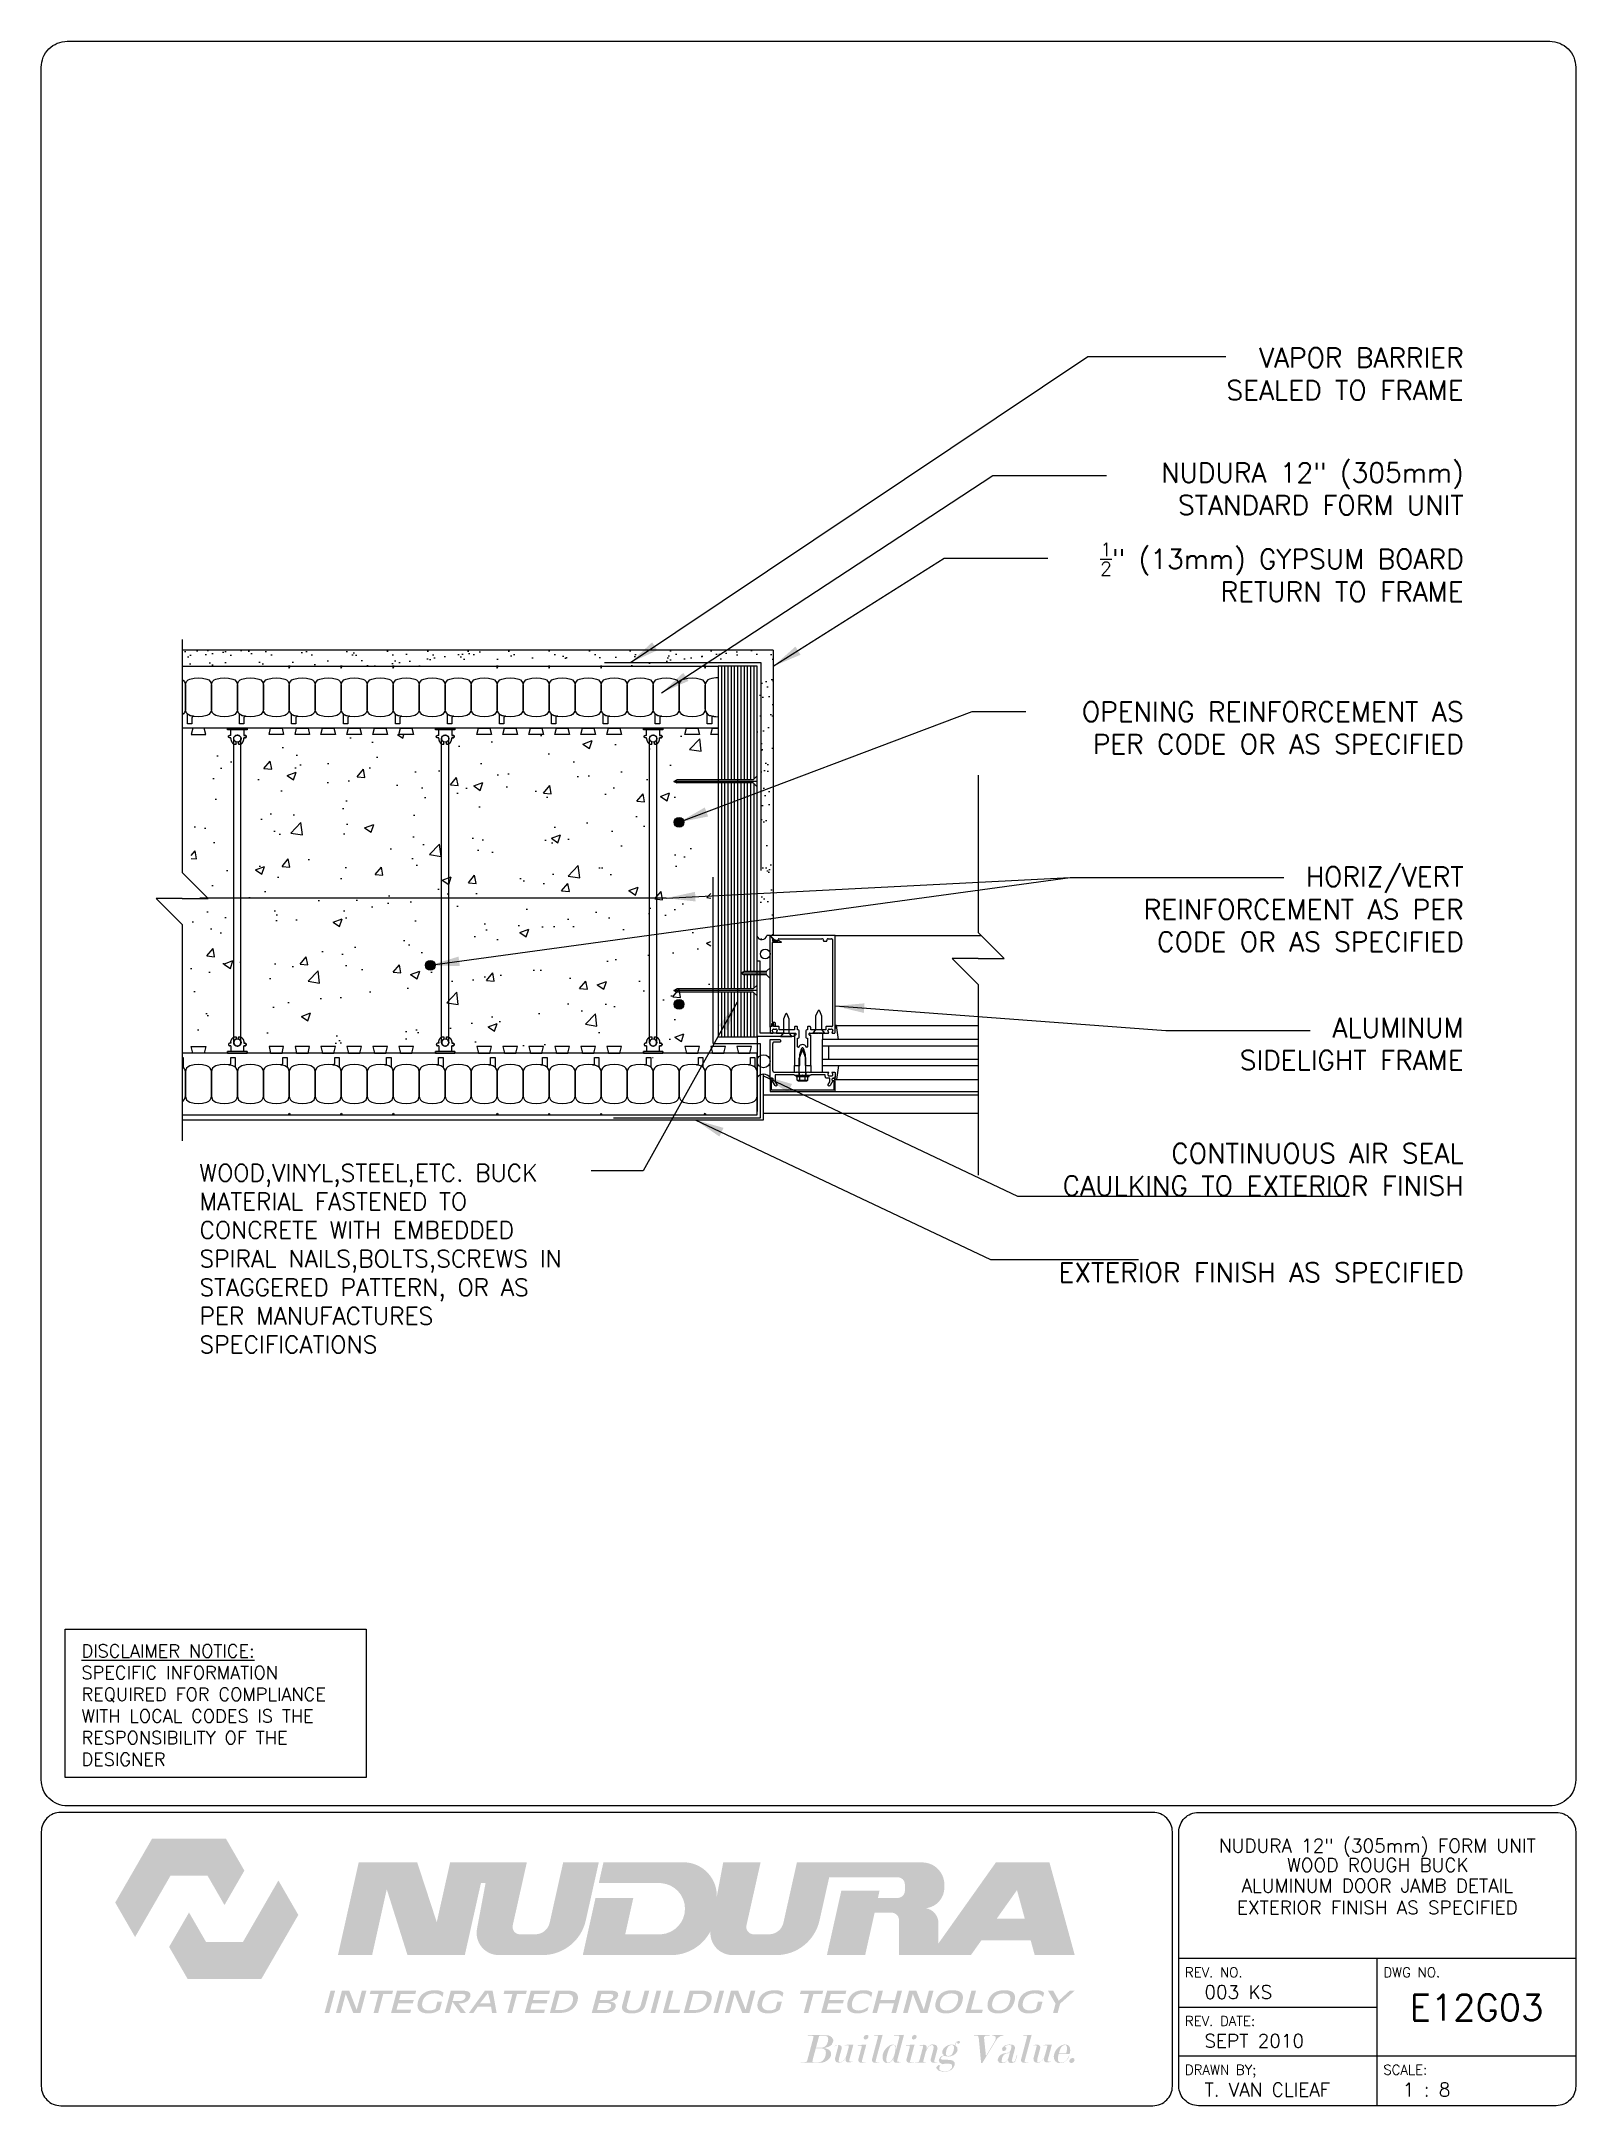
# Paper-space layout 'E12G03' of a CAD drawing. Header units: inches. Extents: x 0.42 to 7.8, y 0.49 to 10.41.
# The model-space entities are those that its viewports show. They can reach past a viewport. Long polylines and large blocks are cut down to what shows.
import ezdxf
from ezdxf.enums import TextEntityAlignment as Align

# ---------------------------------------------------------------- set-up
doc = ezdxf.new("R2010")
doc.units = ezdxf.units.IN
doc.header["$LTSCALE"] = 0.5
doc.header["$MEASUREMENT"] = 0
doc.linetypes.add('DASHED2', pattern=[0.375, 0.25, -0.125])
doc.linetypes.add('HIDDEN2', pattern=[0.1875, 0.125, -0.0625])
for name, color, linetype in [('HATCH', 12, 'Continuous'), ('LINE18', 9, 'Continuous'), ('line25', 2, 'Continuous'), ('LINE3', 3, 'Continuous'), ('LINE50', 5, 'Continuous'), ('LINE9', 9, 'Continuous'), ('LOGO', 7, 'Continuous'), ('TBK_LINE65', 3, 'Continuous'), ('TBK_TEXT', 4, 'Continuous'), ('TEXT', 4, 'Continuous')]:
    doc.layers.add(name, color=color, linetype=linetype)
doc.styles.add('DIM', font='romans.shx', dxfattribs={"width": 0.7})
doc.styles.add('ROMANS', font='romans.shx', dxfattribs={"height": 0.75})
doc.styles.get("Standard").update_dxf_attribs({"font": 'romans.shx', "height": 0.75})
doc.dimstyles.new('ext_12', dxfattribs={"dimscale": 12, "dimtxt": 0.09375, "dimasz": 0.09375, "dimexe": 0.09375, "dimexo": 0.0625, "dimgap": 0.0625, "dimtad": 1, "dimdec": 1, "dimzin": 3, "dimdsep": 46, "dimlunit": 4, "dimtxsty": 'DIM', "dimcen": 0.09, "dimdle": 0.09375, "dimclrt": 4, "dimadec": 0, "dimazin": 0, "dimtfac": 1, "dimtdec": 1, "dimtmove": 2, "dimatfit": 3, "dimfxl": 0, "dimfrac": 2, "dimtolj": 1, "dimtzin": 0, "dimarcsym": 0})

psp = doc.layouts.new('E12G03')

# ---------------------------------------------------------------- texts
at = {"layer": 'TBK_TEXT', "color": 7, "style": 'ROMANS'}
for s, p in [('REV. NO.', (5.9215, 1.107)), ('DWG NO.', (6.876, 1.107)), ('REV. DATE:', (5.9215, 0.8726)), ('DRAWN BY;', (5.9215, 0.6382)), ('SCALE:', (6.876, 0.6382))]:
    psp.add_text(s, height=0.04688, dxfattribs=at).set_placement(p)
at = {"layer": 'TEXT', "insert": (0.6134, 2.7065), "char_height": 0.0625, "width": 1.41371, "attachment_point": 1, "style": 'ROMANS'}
psp.add_mtext('{\\Fromans.shx|c1;\\LDISCLAIMER NOTICE:\\l\\PSPECIFIC INFORMATION REQUIRED FOR COMPLIANCE WITH LOCAL CODES IS THE RESPONSIBILITY OF THE DESIGNER}', dxfattribs=at)

msp = doc.modelspace()

# ---------------------------------------------------------------- texts
at = {"layer": 'TEXT'}
for s, insert, char_height, width, attachment_point in [('\\A1; VAPOR BARRIER SEALED TO FRAME', (132.427, 204.974), 0.75, 12.01198, 6), ('\\A1;NUDURA 12" (305mm) STANDARD FORM UNIT', (132.427, 200.553), 0.75, 17.3617, 6), ('\\A1;{\\H0.7x;\\S1/2;}" (13mm) GYPSUM BOARD\\PRETURN TO FRAME', (132.427, 197.354), 0.75, 17.3617, 6), ('\\A1;OPENING REINFORCEMENT AS PER CODE OR AS SPECIFIED', (132.427, 191.362), 0.75, 17.3617, 6), ('\\A1;HORIZ/VERT REINFORCEMENT AS PER CODE OR AS SPECIFIED', (132.427, 184.385), 0.75, 15.41347, 6), ('\\A1;ALUMINUM \\PSIDELIGHT FRAME', (132.427, 179.206), 0.75, 17.3617, 6), ('\\A1;CONTINUOUS AIR SEAL CAULKING TO EXTERIOR FINISH', (132.427, 174.373), 0.75, 17.3617, 6), ('{\\H0.9167x;WOOD,VINYL,STEEL,ETC. BUCK MATERIAL FASTENED TO CONCRETE WITH EMBEDDED SPIRAL NAILS,BOLTS,SCREWS IN STAGGERED PATTERN, OR AS PER MANUFACTURES SPECIFICATIONS}', (83.783, 170.945), 0.72, 15.48507, 4), ('\\A1;EXTERIOR FINISH AS SPECIFIED', (132.427, 170.416), 0.75, 17.3617, 6)]:
    msp.add_mtext(s, dxfattribs=dict(at, insert=insert, char_height=char_height, width=width, attachment_point=attachment_point))

# ---------------------------------------------------------------- blocks, each defined once
blk = doc.blocks.new('TITLEBLOCK-Tag')
at = {"style": 'ROMANS'}
for tag, height, p in [('TITLE_LINE_1', 0.065, (0.927, -0.1328)), ('TITLE_LINE_2', 0.065, (0.9294, -0.2258)), ('CENTRE-LINE-3', 0.065, (0.927, -0.3246)), ('TITLE_LINE_4', 0.065, (0.927, -0.4299)), ('TITLE_LINE_5', 0.065, (0.927, -0.526)), ('DWG', 0.125, (1.4043, -0.9102))]:
    blk.add_attdef(tag, text='', height=height, dxfattribs=at).set_placement(p, align=Align.MIDDLE_CENTER)
for tag, p in [('LATEST_REVISION', (0.0954, -0.8366)), ('REVISION_DATE', (0.0954, -1.071)), ('DRAWN_BY', (0.0954, -1.3053)), ('SCALE', (1.0499, -1.3053))]:
    blk.add_attdef(tag, text='', height=0.065, dxfattribs=at).set_placement(p, align=Align.MIDDLE_LEFT)
blk = doc.blocks.new('Connector')
blk.add_point((0.271, 0))
at = {"layer": 'LINE9'}
for p, q in [((0, 0.375), (0, -0.375)), ((0.062, -0.375), (0.062, 0.375)), ((0.281, 0.25), (0.062, 0.25))]:
    blk.add_line(p, q, dxfattribs=at)
for points, weights in [([(0.007, 0.375), (0.004, 0.375), (0, 0.375)], [1, 0.972587069138, 0.950305488115]), ([(0.327, 0.343), (0.308, 0.343), (0.281, 0.317), (0.281, 0.297)], [1, 0.85355339, 0.85355339, 1]), ([(0.328, 0.343), (0.327, 0.343), (0.327, 0.343)], [1, 0.70710678, 1]), ([(0.375, 0.297), (0.375, 0.317), (0.348, 0.343), (0.329, 0.343)], [1, 0.85355339, 0.85355339, 1]), ([(0.406, 0.25), (0.546, 0.25), (0.619, 0.131)], [0.958404415409, 0.794674173519, 0.864651571113]), ([(0.619, 0.052), (0.612, 0.049), (0.604, 0.049)], [0.83615024178, 0.892081430621, 1]), ([(0, -0.375), (0.004, -0.375), (0.007, -0.375)], [0.950305488115, 0.972587069138, 1]), ([(0.281, -0.297), (0.281, -0.317), (0.308, -0.343), (0.327, -0.343)], [1, 0.85355339, 0.85355339, 1]), ([(0.327, -0.343), (0.281, -0.343), (0.281, -0.297)], [1, 0.70710678, 1]), ([(0.329, -0.343), (0.348, -0.343), (0.375, -0.317), (0.375, -0.297)], [1, 0.85355339, 0.85355339, 1]), ([(0.375, -0.297), (0.375, -0.343), (0.329, -0.343)], [1, 0.70710678, 1]), ([(0.619, -0.131), (0.546, -0.25), (0.406, -0.25)], [0.864651574428, 0.794674169686, 0.958404415195]), ([(0.604, -0.049), (0.612, -0.049), (0.619, -0.052)], [1, 0.89208144177, 0.836150253337])]:
    blk.add_rational_spline(points, weights, degree=2, dxfattribs=at)
for points, degree in [([(0, 0.375), (0.002, 0.375), (0.005, 0.375), (0.007, 0.375)], 3), ([(0.007, 0.375), (0.021, 0.375), (0.051, 0.375), (0.062, 0.375), (0.062, 0.375)], 3), ([(0.281, 0.25), (0.281, 0.297)], 1), ([(0.327, 0.343), (0.327, 0.343), (0.328, 0.343), (0.328, 0.343)], 3), ([(0.328, 0.343), (0.329, 0.343), (0.329, 0.343), (0.329, 0.343)], 3), ([(0.375, 0.25), (0.375, 0.297)], 1), ([(0.406, 0.25), (0.375, 0.25)], 1), ([(0.406, 0.25), (0.406, 0.25)], 1), ([(0.406, 0.25), (0.406, 0.25)], 1), ([(0.406, 0.25), (0.406, 0.25)], 1), ([(0.406, 0.25), (0.406, 0.25)], 1), ([(0.406, 0.25), (0.406, 0.25)], 1), ([(0.406, 0.25), (0.406, 0.25)], 1), ([(0.406, 0.25), (0.406, 0.25)], 1), ([(0.406, 0.25), (0.406, 0.25)], 1), ([(0.406, 0.25), (0.406, 0.25)], 1), ([(0.406, 0.25), (0.406, 0.25)], 1), ([(0.406, 0.25), (0.406, 0.25)], 1), ([(0.406, 0.25), (0.406, 0.25)], 1), ([(0.406, 0.25), (0.406, 0.25)], 1), ([(0.406, 0.25), (0.406, 0.25)], 1), ([(0.406, 0.25), (0.406, 0.25)], 1), ([(0.406, 0.25), (0.406, 0.25)], 1), ([(0.406, 0.25), (0.406, 0.25)], 1), ([(0.406, 0.25), (0.406, 0.25)], 1), ([(0.406, 0.25), (0.406, 0.25)], 1), ([(0.406, 0.25), (0.406, 0.25)], 1), ([(0.406, 0.25), (0.406, 0.25)], 1), ([(0.406, 0.25), (0.406, 0.25)], 1), ([(0.406, 0.25), (0.406, 0.25)], 1), ([(0.406, 0.25), (0.406, 0.25)], 1), ([(0.604, 0.049), (0.532, 0.049)], 1), ([(0.532, 0.049), (0.532, 0.049)], 1), ([(0.532, 0.049), (0.532, 0.049)], 1), ([(0.532, 0.049), (0.532, 0.049)], 1), ([(0.532, 0.049), (0.532, 0.049)], 1), ([(0.532, 0.049), (0.532, 0.049)], 1), ([(0.532, 0.049), (0.532, 0.049)], 1), ([(0.532, 0.049), (0.532, 0.049)], 1), ([(0.532, 0.049), (0.532, 0.049)], 1), ([(0.532, 0.049), (0.532, 0.049)], 1), ([(0.532, 0.049), (0.532, 0.049)], 1), ([(0.604, 0.049), (0.609, 0.049), (0.614, 0.05), (0.619, 0.052)], 3), ([(0.604, 0.049), (0.604, 0.049)], 1), ([(0.604, 0.049), (0.604, 0.049)], 1), ([(0.604, 0.049), (0.604, 0.049)], 1), ([(0.604, 0.049), (0.604, 0.049)], 1), ([(0.619, 0.131), (0.619, 0.052)], 1), ([(0.619, 0.131), (0.619, 0.131)], 1), ([(0.619, 0.131), (0.619, 0.131)], 1), ([(0.619, 0.131), (0.619, 0.131)], 1), ([(0.619, 0.131), (0.619, 0.131)], 1), ([(0.007, -0.375), (0.005, -0.375), (0.002, -0.375), (0, -0.375)], 3), ([(0.062, -0.375), (0.062, -0.375), (0.051, -0.375), (0.021, -0.375), (0.007, -0.375)], 3), ([(0.062, -0.25), (0.281, -0.25)], 1), ([(0.281, -0.297), (0.281, -0.25)], 1), ([(0.281, -0.25), (0.281, -0.297)], 1), ([(0.328, -0.343), (0.328, -0.343), (0.327, -0.343), (0.327, -0.343)], 3), ([(0.329, -0.343), (0.329, -0.343), (0.329, -0.343), (0.328, -0.343)], 3), ([(0.375, -0.25), (0.375, -0.297)], 1), ([(0.375, -0.297), (0.375, -0.25)], 1), ([(0.406, -0.25), (0.375, -0.25)], 1), ([(0.406, -0.25), (0.406, -0.25)], 1), ([(0.406, -0.25), (0.406, -0.25)], 1), ([(0.406, -0.25), (0.406, -0.25)], 1), ([(0.406, -0.25), (0.406, -0.25)], 1), ([(0.406, -0.25), (0.406, -0.25)], 1), ([(0.406, -0.25), (0.406, -0.25)], 1), ([(0.406, -0.25), (0.406, -0.25)], 1), ([(0.406, -0.25), (0.406, -0.25)], 1), ([(0.406, -0.25), (0.406, -0.25)], 1), ([(0.406, -0.25), (0.406, -0.25)], 1), ([(0.406, -0.25), (0.406, -0.25)], 1), ([(0.532, -0.049), (0.604, -0.049)], 1), ([(0.604, -0.049), (0.58, -0.049), (0.556, -0.049), (0.532, -0.049)], 3), ([(0.532, -0.049), (0.532, -0.049)], 1), ([(0.532, -0.049), (0.532, -0.049)], 1), ([(0.532, -0.049), (0.532, -0.049)], 1), ([(0.532, -0.049), (0.532, -0.049)], 1), ([(0.619, -0.052), (0.614, -0.05), (0.609, -0.049), (0.604, -0.049)], 3), ([(0.604, -0.049), (0.604, -0.049)], 1), ([(0.604, -0.049), (0.604, -0.049)], 1), ([(0.604, -0.049), (0.604, -0.049)], 1), ([(0.604, -0.049), (0.604, -0.049)], 1), ([(0.604, -0.049), (0.604, -0.049)], 1), ([(0.604, -0.049), (0.604, -0.049)], 1), ([(0.604, -0.049), (0.604, -0.049)], 1), ([(0.604, -0.049), (0.604, -0.049)], 1), ([(0.619, -0.052), (0.619, -0.131)], 1), ([(0.619, -0.131), (0.619, -0.131)], 1), ([(0.619, -0.131), (0.619, -0.131)], 1), ([(0.619, -0.131), (0.619, -0.131)], 1), ([(0.619, -0.131), (0.619, -0.131)], 1)]:
    blk.add_open_spline(points, degree=degree, dxfattribs=at)
for points, weights, knots in [([(0.062, 0.375), (0.062, 0.375), (0.046, 0.375), (0.03, 0.375), (0.007, 0.375)], [0.868718858569, 0.861102746415, 1, 0.861102734288, 0.868718859898], [0, 0, 0, 0.5, 0.5, 1, 1, 1]), ([(0.532, 0.049), (0.472, 0.203), (0.333, 0.113), (0.157, 0), (0.333, -0.113), (0.472, -0.203), (0.532, -0.049)], [0.899508922286, 0.599718215298, 1, 0.54226024, 1, 0.599718224335, 0.899508908749], [0, 0, 0, 0.318112, 0.318112, 0.681888, 0.681888, 1, 1, 1]), ([(0.007, -0.375), (0.03, -0.375), (0.046, -0.375), (0.062, -0.375), (0.062, -0.375)], [0.868718859319, 0.861102739573, 1, 0.861102742958, 0.868718858948], [0, 0, 0, 0.5, 0.5, 1, 1, 1])]:
    blk.add_rational_spline(points, weights, degree=2, knots=knots, dxfattribs=at)

# ---------------------------------------------------------------- hatches: boundary and pattern name
at = {"layer": 'HATCH'}
h = msp.add_hatch(dxfattribs=at)
h.set_pattern_fill('AR-SAND', color=256, scale=0.5, style=0)
h.set_pattern_definition([(37.5, (-2893.4522, -366.1022), (-0.03149668, 0.96341188), [0, -0.76, 0, -0.85, 0, -0.8125]), (7.5, (-2893.4522, -366.1022), (0.88488835, 1.41107303), [0, -0.41, 0, -0.685, 0, -0.2625]), (327.5, (-2894.0672, -366.1022), (1.55707093, 0.00282953), [0, -0.25, 0, -0.9, 0, -1.175]), (317.5, (-2894.0672, -366.1022), (1.5030633, 0.4388378), [0, -0.125, 0, -0.59, 0, -0.675])])
h.paths.add_polyline_path([(83.115, 194.354), (83.115, 193.729), (103.74, 193.729), (105.24, 193.729), (105.24, 189.353, 0.777457), (105.614, 189.372), (105.739, 189.372), (105.771, 189.372), (105.865, 189.372), (105.865, 194.354)])
h = msp.add_hatch(dxfattribs=at)
h.set_pattern_fill('AR-SAND', color=256, scale=0.5, style=0)
h.paths.add_polyline_path([(105.865, 192.935), (105.385, 192.873), (105.385, 189.98), (105.865, 189.98)])
h = msp.add_hatch(dxfattribs=at)
h.set_pattern_fill('AR-CONC', color=256, scale=0.5, style=0)
h.set_pattern_definition([(50, (-66.9252, 25.5825), (3.5863, -0.31376), [0.375, -4.125]), (355, (-66.925, 25.5825), (-0.693757, 3.76096), [0.3, -3.3]), (100.4514, (-66.6263, 25.5563), (2.892547, 3.4472), [0.3187, -3.50571]), (46.1842, (-66.925, 26.5825), (5.336205, -0.827595), [0.5625, -6.1875]), (96.6356, (-66.4805, 26.5135), (4.67331, 4.87059), [0.47805, -5.25856]), (351.1842, (-66.925, 26.5825), (4.67331, 4.87059), [0.45, -4.95]), (21, (-66.4252, 26.3325), (2.984535, -2.013094), [0.375, -4.125]), (326, (-66.425, 26.3325), (1.216577, 3.62575), [0.3, -3.3]), (71.4514, (-66.1765, 26.1647), (4.201113, 1.61265), [0.3187, -3.50571]), (37.5, (-66.9252, 25.5825), (0.060799, 1.664469), [0, -3.26, 0, -3.35, 0, -3.3125]), (7.5, (-66.9252, 25.5825), (1.315348, 1.972059), [0, -1.91, 0, -3.185, 0, -1.2625]), (327.5, (-68.0402, 25.5825), (2.669112, -0.112774), [0, -1.25, 0, -3.9, 0, -5.175]), (317.5, (-68.5402, 25.5825), (2.91593, 0.500525), [0, -1.625, 0, -2.59, 0, -3.675])])
h.paths.add_polyline_path([(103.459, 191.104), (83.459, 191.104), (83.459, 179.104), (103.459, 179.104)])
h = msp.add_hatch(dxfattribs=at)
h.set_pattern_fill('AR-SAND', color=256, scale=0.5, style=0)
h.set_pattern_definition([(37.5, (-3.5605, 12.201), (-0.0314967, 0.963412), [0, -0.76, 0, -0.85, 0, -0.8125]), (7.5, (-3.5605, 12.201), (0.884888, 1.411073), [0, -0.41, 0, -0.685, 0, -0.2625]), (327.5, (-4.1755, 12.201), (1.557071, 0.0028295), [0, -0.25, 0, -0.9, 0, -1.175]), (317.5, (-4.1755, 12.201), (1.503063, 0.438838), [0, -0.125, 0, -0.59, 0, -0.675])])
h.paths.add_polyline_path([(105.865, 190.406), (105.385, 190.406), (105.385, 185.221, 0.416394), (105.614, 185.372), (105.739, 185.372), (105.74, 185.372), (105.74, 185.353, -0.668179), (105.748, 185.357), (105.84, 185.265), (105.84, 185.165), (106.052, 185.165), (105.898, 185.221), (105.764, 185.355, -0.668179), (105.771, 185.372), (105.865, 185.372)])
h = msp.add_hatch(dxfattribs=at)
h.set_pattern_fill('AR-SAND', color=256, scale=0.5, style=0)
h.set_pattern_definition([(37.5, (-8.5386, 6.5356), (-0.0314967, 0.963412), [0, -0.76, 0, -0.85, 0, -0.8125]), (7.5, (-8.5386, 6.5356), (0.884888, 1.411073), [0, -0.41, 0, -0.685, 0, -0.2625]), (327.5, (-9.1536, 6.5356), (1.557071, 0.0028295), [0, -0.25, 0, -0.9, 0, -1.175]), (317.5, (-9.1536, 6.5356), (1.503063, 0.438838), [0, -0.125, 0, -0.59, 0, -0.675])])
h.paths.add_polyline_path([(105.865, 186.296), (105.385, 186.238), (105.385, 183.221, 0.416394), (105.614, 183.372), (105.739, 183.372), (105.74, 183.372), (105.74, 183.353, -0.668179), (105.748, 183.357), (105.84, 183.265), (105.84, 183.165), (106.052, 183.165), (105.898, 183.221), (105.764, 183.355, -0.668179), (105.771, 183.372), (105.865, 183.372)])
at = {"layer": 'LINE3'}
for points in [[(102.427, 187.729, 1), (102.052, 187.729, 1)], [(92.85, 182.229, 1), (92.475, 182.229, 1)], [(102.427, 180.729, 1), (102.052, 180.729, 1)]]:
    msp.add_hatch(color=256, dxfattribs=at).paths.add_polyline_path(points)

# ---------------------------------------------------------------- linework, layer by layer
at = {"layer": 'HATCH'}
for p, q in [((103.865, 193.729), (103.865, 189.367)), ((103.99, 193.729), (103.99, 189.367)), ((104.115, 193.729), (104.115, 189.367)), ((104.115, 193.729), (104.115, 189.367)), ((104.24, 193.729), (104.24, 189.367)), ((104.365, 193.729), (104.365, 189.367)), ((104.615, 193.729), (104.615, 189.367)), ((104.74, 193.729), (104.74, 189.367)), ((104.865, 193.729), (104.865, 189.367)), ((104.865, 193.729), (104.865, 189.367)), ((104.99, 193.729), (104.99, 189.367)), ((105.115, 193.729), (105.115, 189.386)), ((105.24, 189.305), (102.033, 189.305)), ((103.865, 189.242), (103.865, 181.327)), ((103.99, 189.242), (103.99, 181.327)), ((104.115, 189.242), (104.115, 181.327)), ((104.115, 189.242), (104.115, 181.327)), ((104.24, 189.242), (104.24, 181.327)), ((104.365, 189.242), (104.365, 181.327)), ((104.615, 189.242), (104.615, 181.327)), ((104.74, 189.242), (104.74, 181.994)), ((104.865, 189.242), (104.865, 181.994)), ((104.865, 189.242), (104.865, 181.994)), ((104.99, 189.242), (104.99, 181.994)), ((105.115, 189.224), (105.115, 181.994)), ((108.24, 183.372), (113.876, 183.372)), ((105.614, 181.932), (104.614, 181.932)), ((104.74, 181.869), (104.74, 181.327)), ((104.865, 181.869), (104.865, 181.327)), ((104.865, 181.869), (104.865, 181.327)), ((104.99, 181.869), (104.99, 181.327)), ((105.115, 181.869), (105.115, 181.346)), ((105.24, 181.264), (102.033, 181.264)), ((103.865, 181.202), (103.865, 179.479)), ((103.99, 181.202), (103.99, 179.479)), ((104.115, 181.202), (104.115, 179.479)), ((104.115, 181.202), (104.115, 179.479)), ((104.24, 181.202), (104.24, 179.479)), ((104.365, 181.202), (104.365, 179.479)), ((104.615, 181.202), (104.615, 179.479)), ((104.74, 181.202), (104.74, 179.479)), ((104.865, 181.202), (104.865, 179.479)), ((104.865, 181.202), (104.865, 179.479)), ((104.99, 181.202), (104.99, 179.479)), ((105.115, 181.183), (105.115, 179.479)), ((108.3, 179.912), (108.24, 179.912)), ((108.283, 179.912), (113.754, 179.912)), ((108.377, 179.372), (108.3, 179.912)), ((113.754, 179.122), (107.74, 179.122)), ((107.99, 179.122), (107.99, 178.622)), ((107.74, 178.622), (113.754, 178.622)), ((108.24, 177.832), (108.24, 177.948)), ((108.377, 178.372), (108.3, 177.832)), ((105.49, 177.246), (113.754, 177.246)), ((108.3, 177.832), (108.24, 177.832)), ((108.24, 177.372), (113.754, 177.372)), ((108.283, 177.832), (113.754, 177.832)), ((105.49, 176.541), (113.754, 176.541))]:
    msp.add_line(p, q, dxfattribs=at)
at = {"layer": 'HATCH', "color": 4, "linetype": 'DASHED2', "ltscale": 0.5}
for p, q in [((103.557, 179.219), (103.557, 191.104)), ((103.557, 179.219), (105.363, 179.219)), ((105.363, 179.219), (105.363, 176.354)), ((105.363, 176.354), (99.718, 176.354))]:
    msp.add_line(p, q, dxfattribs=at)
at = {"layer": 'HATCH', "color": 6, "linetype": 'DASHED2'}
msp.add_lwpolyline([(99.367, 193.873), (105.385, 193.873), (105.385, 180.063)], dxfattribs=at)
at = {"layer": 'HATCH'}
for centre, radius in [((105.553, 182.666), 0.187), ((105.49, 178.541), 0.25)]:
    msp.add_circle(centre, radius, dxfattribs=at)
for centre, radius, start, end in [((105.425, 183.41), 0.193, 197.1776, 348.6317), ((105.49, 177.729), 0.312, 36.8699, 143.1301)]:
    msp.add_arc(centre, radius, start, end, dxfattribs=at)
at = {"layer": 'LINE18', "linetype": 'HIDDEN2'}
for p, q in [((102.033, 189.305), (102.153, 189.367)), ((102.033, 189.305), (102.153, 189.242)), ((105.096, 189.367), (102.153, 189.367)), ((105.096, 189.242), (102.153, 189.242)), ((102.033, 181.264), (102.153, 181.327)), ((102.033, 181.264), (102.153, 181.202)), ((105.096, 181.327), (102.153, 181.327)), ((105.096, 181.202), (102.153, 181.202))]:
    msp.add_line(p, q, dxfattribs=at)
at = {"layer": 'LINE18'}
for p, q in [((105.096, 189.367), (105.24, 189.511)), ((105.096, 189.242), (105.24, 189.099)), ((105.096, 181.327), (105.24, 181.471)), ((105.096, 181.202), (105.24, 181.058))]:
    msp.add_line(p, q, dxfattribs=at)
at = {"layer": 'line25'}
for p, q in [((105.24, 193.729), (103.74, 193.729)), ((103.74, 193.729), (103.74, 179.479)), ((104.49, 193.729), (104.49, 179.479)), ((105.24, 179.479), (105.24, 193.729)), ((103.74, 191.354), (83.115, 191.354)), ((103.74, 179.479), (105.24, 179.479)), ((105.24, 179.479), (105.24, 176.604)), ((105.24, 178.854), (83.115, 178.854)), ((101.219, 178.685), (101.24, 178.685))]:
    msp.add_line(p, q, dxfattribs=at)
for points in [[(83.521, 191.354), (83.459, 191.104), (84.021, 191.104), (83.959, 191.354)], [(86.959, 191.354), (87.021, 191.104), (86.459, 191.104), (86.521, 191.354)], [(87.959, 191.354), (88.021, 191.104), (87.459, 191.104), (87.521, 191.354)], [(88.959, 191.354), (89.021, 191.104), (88.459, 191.104), (88.521, 191.354)], [(89.959, 191.354), (90.021, 191.104), (89.459, 191.104), (89.521, 191.354)], [(90.959, 191.354), (91.021, 191.104), (90.459, 191.104), (90.521, 191.354)], [(91.959, 191.354), (92.021, 191.104), (91.459, 191.104), (91.521, 191.354)], [(94.959, 191.354), (95.021, 191.104), (94.459, 191.104), (94.521, 191.354)], [(95.959, 191.354), (96.021, 191.104), (95.459, 191.104), (95.521, 191.354)], [(96.959, 191.354), (97.021, 191.104), (96.459, 191.104), (96.521, 191.354)], [(97.959, 191.354), (98.021, 191.104), (97.459, 191.104), (97.521, 191.354)], [(98.959, 191.354), (99.021, 191.104), (98.459, 191.104), (98.521, 191.354)], [(99.959, 191.354), (100.021, 191.104), (99.459, 191.104), (99.521, 191.354)], [(102.959, 191.354), (103.021, 191.104), (102.459, 191.104), (102.521, 191.354)], [(83.521, 178.854), (83.459, 179.104), (84.021, 179.104), (83.959, 178.854)], [(86.959, 178.854), (87.021, 179.104), (86.459, 179.104), (86.521, 178.854)], [(87.959, 178.854), (88.021, 179.104), (87.459, 179.104), (87.521, 178.854)], [(88.959, 178.854), (89.021, 179.104), (88.459, 179.104), (88.521, 178.854)], [(89.959, 178.854), (90.021, 179.104), (89.459, 179.104), (89.521, 178.854)], [(90.959, 178.854), (91.021, 179.104), (90.459, 179.104), (90.521, 178.854)], [(91.959, 178.854), (92.021, 179.104), (91.459, 179.104), (91.521, 178.854)], [(94.959, 178.854), (95.021, 179.104), (94.459, 179.104), (94.521, 178.854)], [(95.959, 178.854), (96.021, 179.104), (95.459, 179.104), (95.521, 178.854)], [(96.959, 178.854), (97.021, 179.104), (96.459, 179.104), (96.521, 178.854)], [(97.959, 178.854), (98.021, 179.104), (97.459, 179.104), (97.521, 178.854)], [(98.959, 178.854), (99.021, 179.104), (98.459, 179.104), (98.521, 178.854)], [(99.959, 178.854), (100.021, 179.104), (99.459, 179.104), (99.521, 178.854)], [(102.959, 178.854), (103.021, 179.104), (102.459, 179.104), (102.521, 178.854)], [(103.959, 178.854), (104.021, 179.104), (103.459, 179.104), (103.521, 178.854)], [(104.959, 178.854), (105.021, 179.104), (104.459, 179.104), (104.521, 178.854)]]:
    msp.add_lwpolyline(points, close=True, dxfattribs=at)
msp.add_lwpolyline([(103.74, 191.104), (103.459, 191.104), (103.521, 191.354), (103.74, 191.354)], dxfattribs=at)
at = {"layer": 'LINE3'}
msp.add_line((101.74, 184.812), (83.797, 184.812), dxfattribs=at)
for centre in [(102.24, 187.729), (92.663, 182.229), (102.24, 180.729)]:
    msp.add_circle(centre, 0.188, dxfattribs=at)
at = {"layer": 'LINE50'}
for p, q in [((83.115, 193.729), (103.74, 193.729)), ((105.24, 176.479), (105.24, 178.854)), ((83.115, 176.479), (105.24, 176.479))]:
    msp.add_line(p, q, dxfattribs=at)
at = {"layer": 'LINE9'}
for p, q in [((83.115, 194.761), (83.115, 185.804)), ((105.865, 194.354), (83.115, 194.354)), ((105.865, 194.354), (105.865, 183.372)), ((103.24, 192.081), (103.24, 193.002)), ((85.099, 182.726), (85.099, 190.948)), ((85.38, 182.604), (85.38, 190.948)), ((93.099, 179.26), (93.099, 190.948)), ((93.38, 179.26), (93.38, 190.948)), ((101.099, 179.26), (101.099, 190.948)), ((101.38, 179.26), (101.38, 190.948)), ((113.754, 189.54), (113.754, 183.494)), ((84.115, 184.804), (83.115, 185.804)), ((82.115, 184.804), (83.115, 183.804)), ((83.115, 184.804), (82.115, 184.804)), ((83.115, 184.804), (84.115, 184.804)), ((83.115, 183.804), (83.115, 175.484)), ((114.754, 182.494), (113.754, 183.494)), ((85.099, 179.26), (85.099, 182.726)), ((85.38, 179.26), (85.38, 182.812)), ((105.24, 179.497), (105.24, 183.372)), ((105.739, 183.372), (105.614, 183.372)), ((105.74, 179.852), (105.74, 183.372)), ((105.74, 183.372), (105.759, 183.372)), ((105.74, 183.372), (105.759, 183.372)), ((105.764, 183.355), (105.898, 183.221)), ((108.24, 183.372), (105.771, 183.372)), ((105.898, 183.221), (106.052, 183.165)), ((106.052, 183.165), (106.052, 183.217)), ((106.082, 183.247), (107.735, 183.247)), ((107.795, 183.187), (107.795, 183.152)), ((107.795, 183.152), (107.92, 183.152)), ((107.92, 183.152), (107.92, 183.187)), ((107.98, 183.247), (108.11, 183.247)), ((108.14, 183.217), (108.14, 179.902)), ((108.24, 179.642), (108.24, 183.372)), ((104.614, 181.932), (104.734, 181.994)), ((104.614, 181.932), (104.734, 181.869)), ((105.614, 181.994), (104.734, 181.994)), ((105.614, 181.869), (104.734, 181.869)), ((105.365, 182.394), (105.24, 182.394)), ((105.365, 179.622), (105.365, 182.394)), ((105.614, 182.013), (105.739, 182.138)), ((105.614, 181.851), (105.739, 181.726)), ((113.754, 182.494), (112.754, 182.494)), ((112.754, 182.494), (113.754, 181.494)), ((113.754, 182.494), (114.754, 182.494)), ((113.754, 181.494), (113.754, 174.159)), ((107.507, 180.285), (107.587, 180.479)), ((107.507, 179.754), (107.507, 180.285)), ((107.643, 180.479), (107.723, 180.285)), ((107.723, 180.285), (107.723, 179.754)), ((106.677, 179.497), (105.24, 179.497)), ((106.302, 179.622), (105.365, 179.622)), ((105.74, 179.852), (105.74, 179.642)), ((105.81, 179.872), (105.76, 179.872)), ((105.76, 179.622), (105.842, 179.622)), ((105.81, 179.953), (105.81, 179.872)), ((105.826, 179.712), (105.826, 179.722)), ((105.87, 179.872), (105.87, 179.953)), ((106.075, 179.872), (105.87, 179.872)), ((105.876, 179.772), (105.964, 179.772)), ((105.998, 179.622), (106.38, 179.622)), ((106.014, 179.722), (106.014, 179.712)), ((106.095, 179.747), (106.095, 179.852)), ((106.677, 179.747), (106.095, 179.747)), ((106.38, 179.622), (106.727, 179.622)), ((106.677, 179.842), (106.677, 179.747)), ((106.677, 179.497), (106.677, 179.622)), ((106.677, 179.536), (106.677, 178.372)), ((106.727, 179.546), (106.687, 179.546)), ((106.772, 179.872), (106.707, 179.872)), ((106.737, 179.612), (106.737, 179.556)), ((106.802, 179.747), (106.802, 179.842)), ((106.862, 179.481), (106.862, 179.687)), ((107.118, 179.687), (107.118, 179.481)), ((107.178, 179.842), (107.178, 179.747)), ((107.273, 179.872), (107.208, 179.872)), ((107.243, 179.556), (107.243, 179.612)), ((107.253, 179.622), (107.6, 179.622)), ((107.293, 179.546), (107.253, 179.546)), ((107.303, 179.747), (107.303, 179.842)), ((107.885, 179.747), (107.303, 179.747)), ((107.303, 178.372), (107.303, 179.536)), ((107.396, 179.622), (107.507, 179.754)), ((107.834, 179.622), (107.396, 179.622)), ((107.6, 179.622), (107.615, 179.637)), ((107.615, 179.637), (107.63, 179.622)), ((107.63, 179.622), (107.982, 179.622)), ((107.723, 179.754), (107.834, 179.622)), ((107.76, 179.622), (107.76, 179.372)), ((107.885, 179.852), (107.885, 179.747)), ((108.11, 179.872), (107.905, 179.872)), ((107.966, 179.712), (107.966, 179.722)), ((108.016, 179.772), (108.104, 179.772)), ((108.138, 179.622), (108.22, 179.622)), ((108.154, 179.722), (108.154, 179.712)), ((108.24, 179.912), (108.24, 179.796)), ((106.802, 179.094), (106.802, 179.421)), ((106.99, 178.997), (106.864, 178.662)), ((106.864, 177.997), (106.864, 178.662)), ((106.89, 178.802), (106.948, 179.02)), ((106.89, 178.372), (106.89, 178.802)), ((107.115, 178.662), (106.99, 178.997)), ((107.031, 179.02), (107.09, 178.802)), ((107.09, 178.802), (107.09, 178.372)), ((107.115, 177.997), (107.115, 178.662)), ((107.178, 179.421), (107.178, 179.094)), ((105.49, 176.291), (105.49, 178.041)), ((106.677, 178.372), (106.717, 178.372)), ((106.677, 178.372), (106.739, 178.372)), ((106.677, 178.122), (106.677, 178.372)), ((106.677, 178.122), (106.739, 178.122)), ((106.717, 178.372), (106.732, 178.357)), ((106.732, 178.357), (106.747, 178.372)), ((106.74, 177.997), (107.24, 177.997)), ((106.74, 177.957), (106.74, 177.997)), ((106.74, 177.957), (107.24, 177.957)), ((106.747, 178.372), (106.82, 178.372)), ((106.787, 177.817), (106.787, 177.957)), ((106.82, 178.372), (106.835, 178.357)), ((106.835, 178.357), (106.85, 178.372)), ((106.85, 178.372), (106.89, 178.372)), ((106.857, 178.122), (106.857, 177.997)), ((106.888, 177.817), (106.888, 177.957)), ((107.09, 178.372), (107.13, 178.372)), ((107.091, 177.817), (107.091, 177.957)), ((107.123, 178.122), (107.123, 177.997)), ((107.13, 178.372), (107.145, 178.357)), ((107.145, 178.357), (107.16, 178.372)), ((107.16, 178.372), (107.233, 178.372)), ((107.193, 177.817), (107.193, 177.957)), ((107.233, 178.372), (107.248, 178.357)), ((107.24, 178.372), (107.303, 178.372)), ((107.24, 178.122), (107.303, 178.122)), ((107.24, 177.957), (107.24, 177.997)), ((107.248, 178.357), (107.263, 178.372)), ((107.263, 178.372), (107.303, 178.372)), ((107.303, 178.372), (107.303, 178.122)), ((107.76, 178.122), (107.76, 178.372)), ((106.803, 177.814), (107.176, 177.814)), ((106.803, 177.795), (106.803, 177.814)), ((106.838, 177.783), (107.142, 177.783)), ((107.176, 177.795), (107.176, 177.814)), ((83.115, 176.291), (105.49, 176.291))]:
    msp.add_line(p, q, dxfattribs=at)
for points in [[(83.115, 193.218, -0.267949), (83.24, 193.002), (83.24, 192.081, -0.267949), (83.115, 191.864)], [(83.115, 178.685), (83.157, 178.685), (83.157, 178.339, 0.189002), (83.173, 178.297, 0.075141), (83.115, 178.343, 0.075141)], [(83.115, 176.989, 0.267949), (83.24, 177.206), (83.24, 178.127, 0.267949), (83.115, 178.343)]]:
    msp.add_lwpolyline(points, format="xyb", dxfattribs=at)
for points in [[(84.067, 191.843, -0.157671), (83.413, 191.843, -0.325305), (83.24, 192.081), (83.24, 193.002, -0.325305), (83.413, 193.24, -0.157671), (84.067, 193.24, -0.325305), (84.24, 193.002), (84.24, 192.081, -0.325305)], [(85.067, 191.843, -0.157671), (84.413, 191.843, -0.325305), (84.24, 192.081), (84.24, 193.002, -0.325305), (84.413, 193.24, -0.157671), (85.067, 193.24, -0.325305), (85.24, 193.002), (85.24, 192.081, -0.325305)], [(86.067, 191.843, -0.157671), (85.413, 191.843, -0.325305), (85.24, 192.081), (85.24, 193.002, -0.325305), (85.413, 193.24, -0.157671), (86.067, 193.24, -0.325305), (86.24, 193.002), (86.24, 192.081, -0.325305)], [(87.067, 191.843, -0.157671), (86.413, 191.843, -0.325305), (86.24, 192.081), (86.24, 193.002, -0.325305), (86.413, 193.24, -0.157671), (87.067, 193.24, -0.325305), (87.24, 193.002), (87.24, 192.081, -0.325305)], [(88.067, 191.843, -0.157671), (87.413, 191.843, -0.325305), (87.24, 192.081), (87.24, 193.002, -0.325305), (87.413, 193.24, -0.157671), (88.067, 193.24, -0.325305), (88.24, 193.002), (88.24, 192.081, -0.325305)], [(89.067, 191.843, -0.157671), (88.413, 191.843, -0.325305), (88.24, 192.081), (88.24, 193.002, -0.325305), (88.413, 193.24, -0.157671), (89.067, 193.24, -0.325305), (89.24, 193.002), (89.24, 192.081, -0.325305)], [(90.067, 191.843, -0.157671), (89.413, 191.843, -0.325305), (89.24, 192.081), (89.24, 193.002, -0.325305), (89.413, 193.24, -0.157671), (90.067, 193.24, -0.325305), (90.24, 193.002), (90.24, 192.081, -0.325305)], [(91.067, 191.843, -0.157671), (90.413, 191.843, -0.325305), (90.24, 192.081), (90.24, 193.002, -0.325305), (90.413, 193.24, -0.157671), (91.067, 193.24, -0.325305), (91.24, 193.002), (91.24, 192.081, -0.325305)], [(92.067, 191.843, -0.157671), (91.413, 191.843, -0.325305), (91.24, 192.081), (91.24, 193.002, -0.325305), (91.413, 193.24, -0.157671), (92.067, 193.24, -0.325305), (92.24, 193.002), (92.24, 192.081, -0.325305)], [(93.067, 191.843, -0.157671), (92.413, 191.843, -0.325305), (92.24, 192.081), (92.24, 193.002, -0.325305), (92.413, 193.24, -0.157671), (93.067, 193.24, -0.325305), (93.24, 193.002), (93.24, 192.081, -0.325305)], [(94.067, 191.843, -0.157671), (93.413, 191.843, -0.325305), (93.24, 192.081), (93.24, 193.002, -0.325305), (93.413, 193.24, -0.157671), (94.067, 193.24, -0.325305), (94.24, 193.002), (94.24, 192.081, -0.325305)], [(95.067, 191.843, -0.157671), (94.413, 191.843, -0.325305), (94.24, 192.081), (94.24, 193.002, -0.325305), (94.413, 193.24, -0.157671), (95.067, 193.24, -0.325305), (95.24, 193.002), (95.24, 192.081, -0.325305)], [(96.067, 191.843, -0.157671), (95.413, 191.843, -0.325305), (95.24, 192.081), (95.24, 193.002, -0.325305), (95.413, 193.24, -0.157671), (96.067, 193.24, -0.325305), (96.24, 193.002), (96.24, 192.081, -0.325305)], [(97.067, 191.843, -0.157671), (96.413, 191.843, -0.325305), (96.24, 192.081), (96.24, 193.002, -0.325305), (96.413, 193.24, -0.157671), (97.067, 193.24, -0.325305), (97.24, 193.002), (97.24, 192.081, -0.325305)], [(98.067, 191.843, -0.157671), (97.413, 191.843, -0.325305), (97.24, 192.081), (97.24, 193.002, -0.325305), (97.413, 193.24, -0.157671), (98.067, 193.24, -0.325305), (98.24, 193.002), (98.24, 192.081, -0.325305)], [(99.067, 191.843, -0.157671), (98.413, 191.843, -0.325305), (98.24, 192.081), (98.24, 193.002, -0.325305), (98.413, 193.24, -0.157671), (99.067, 193.24, -0.325305), (99.24, 193.002), (99.24, 192.081, -0.325305)], [(100.067, 191.843, -0.157671), (99.413, 191.843, -0.325305), (99.24, 192.081), (99.24, 193.002, -0.325305), (99.413, 193.24, -0.157671), (100.067, 193.24, -0.325305), (100.24, 193.002), (100.24, 192.081, -0.325305)], [(101.067, 191.843, -0.157671), (100.413, 191.843, -0.325305), (100.24, 192.081), (100.24, 193.002, -0.325305), (100.413, 193.24, -0.157671), (101.067, 193.24, -0.325305), (101.24, 193.002), (101.24, 192.081, -0.325305)], [(102.067, 191.843, -0.157671), (101.413, 191.843, -0.325305), (101.24, 192.081), (101.24, 193.002, -0.325305), (101.413, 193.24, -0.157671), (102.067, 193.24, -0.325305), (102.24, 193.002), (102.24, 192.081, -0.325305)], [(103.067, 191.843, -0.157671), (102.413, 191.843, -0.325305), (102.24, 192.081), (102.24, 193.002, -0.325305), (102.413, 193.24, -0.157671), (103.067, 193.24, -0.325305), (103.24, 193.002), (103.24, 192.081, -0.325305)], [(83.413, 191.843, 0.037267), (83.567, 191.806, 0.463036), (83.494, 191.744), (83.494, 191.522), (83.323, 191.522), (83.323, 191.868, 0.189002), (83.306, 191.911, 0.128407)], [(85.413, 191.843, 0.037267), (85.567, 191.806, 0.463036), (85.494, 191.744), (85.494, 191.522), (85.323, 191.522), (85.323, 191.868, 0.189002), (85.306, 191.911, 0.128407)], [(87.413, 191.843, 0.037267), (87.567, 191.806, 0.463036), (87.494, 191.744), (87.494, 191.522), (87.323, 191.522), (87.323, 191.868, 0.189002), (87.306, 191.911, 0.128407)], [(89.413, 191.843, 0.037267), (89.567, 191.806, 0.463036), (89.494, 191.744), (89.494, 191.522), (89.323, 191.522), (89.323, 191.868, 0.189002), (89.306, 191.911, 0.128407)], [(91.413, 191.843, 0.037267), (91.567, 191.806, 0.463036), (91.494, 191.744), (91.494, 191.522), (91.323, 191.522), (91.323, 191.868, 0.189002), (91.306, 191.911, 0.128407)], [(93.413, 191.843, 0.037267), (93.567, 191.806, 0.463036), (93.494, 191.744), (93.494, 191.522), (93.323, 191.522), (93.323, 191.868, 0.189002), (93.306, 191.911, 0.128407)], [(95.413, 191.843, 0.037267), (95.567, 191.806, 0.463036), (95.494, 191.744), (95.494, 191.522), (95.323, 191.522), (95.323, 191.868, 0.189002), (95.306, 191.911, 0.128407)], [(97.413, 191.843, 0.037267), (97.567, 191.806, 0.463036), (97.494, 191.744), (97.494, 191.522), (97.323, 191.522), (97.323, 191.868, 0.189002), (97.306, 191.911, 0.128407)], [(99.413, 191.843, 0.037267), (99.567, 191.806, 0.463036), (99.494, 191.744), (99.494, 191.522), (99.323, 191.522), (99.323, 191.868, 0.189002), (99.306, 191.911, 0.128407)], [(101.413, 191.843, 0.037267), (101.567, 191.806, 0.463036), (101.494, 191.744), (101.494, 191.522), (101.323, 191.522), (101.323, 191.868, 0.189002), (101.306, 191.911, 0.128407)], [(103.413, 191.843, 0.037267), (103.567, 191.806, 0.463036), (103.494, 191.744), (103.494, 191.522), (103.323, 191.522), (103.323, 191.868, 0.189002), (103.306, 191.911, 0.128407)], [(105.8, 179.898, -0.414214), (105.78, 179.878), (105.74, 179.878), (105.74, 183.353, -0.668179), (105.748, 183.357), (105.84, 183.265), (105.84, 183.165), (106.052, 183.165), (106.052, 183.197), (106.166, 183.131, -0.767327), (106.159, 183.103), (105.82, 183.103), (105.82, 180.048), (105.88, 180.048, -0.414214), (105.94, 179.988), (105.94, 179.908, -1), (105.88, 179.908), (105.88, 179.983), (105.8, 179.983)], [(106.257, 179.629), (106.146, 179.497), (106.584, 179.497), (106.473, 179.629), (106.473, 180.16), (106.393, 180.354, 0.668179), (106.337, 180.354), (106.257, 180.16)], [(85.067, 178.365, 0.037267), (84.913, 178.402, 0.463036), (84.986, 178.464), (84.986, 178.685), (85.157, 178.685), (85.157, 178.339, 0.189002), (85.173, 178.297, 0.128407)], [(87.067, 178.365, 0.037267), (86.913, 178.402, 0.463036), (86.986, 178.464), (86.986, 178.685), (87.157, 178.685), (87.157, 178.339, 0.189002), (87.173, 178.297, 0.128407)], [(89.067, 178.365, 0.037267), (88.913, 178.402, 0.463036), (88.986, 178.464), (88.986, 178.685), (89.157, 178.685), (89.157, 178.339, 0.189002), (89.173, 178.297, 0.128407)], [(91.067, 178.365, 0.037267), (90.913, 178.402, 0.463036), (90.986, 178.464), (90.986, 178.685), (91.157, 178.685), (91.157, 178.339, 0.189002), (91.173, 178.297, 0.128407)], [(93.067, 178.365, 0.037267), (92.913, 178.402, 0.463036), (92.986, 178.464), (92.986, 178.685), (93.157, 178.685), (93.157, 178.339, 0.189002), (93.173, 178.297, 0.128407)], [(95.067, 178.365, 0.037267), (94.913, 178.402, 0.463036), (94.986, 178.464), (94.986, 178.685), (95.157, 178.685), (95.157, 178.339, 0.189002), (95.173, 178.297, 0.128407)], [(97.067, 178.365, 0.037267), (96.913, 178.402, 0.463036), (96.986, 178.464), (96.986, 178.685), (97.157, 178.685), (97.157, 178.339, 0.189002), (97.173, 178.297, 0.128407)], [(99.067, 178.365, 0.037267), (98.913, 178.402, 0.463036), (98.986, 178.464), (98.986, 178.685), (99.157, 178.685), (99.157, 178.339, 0.189002), (99.173, 178.297, 0.128407)], [(101.067, 178.365, 0.037267), (100.913, 178.402, 0.463036), (100.986, 178.464), (100.986, 178.685), (101.157, 178.685), (101.157, 178.339, 0.189002), (101.173, 178.297, 0.128407)], [(103.067, 178.365, 0.037267), (102.913, 178.402, 0.463036), (102.986, 178.464), (102.986, 178.685), (103.157, 178.685), (103.157, 178.339, 0.189002), (103.173, 178.297, 0.128407)], [(105.067, 178.365, 0.037267), (104.913, 178.402, 0.463036), (104.986, 178.464), (104.986, 178.685), (105.157, 178.685), (105.157, 178.339, 0.189002), (105.173, 178.297, 0.128407)], [(107.866, 178.022), (107.315, 178.022), (107.29, 177.997), (107.005, 177.997), (106.99, 178.012), (106.975, 177.997), (106.69, 177.997), (106.665, 178.022), (105.94, 178.022), (105.94, 177.751), (106.001, 177.646, -1), (105.931, 177.606), (105.826, 177.789, 0.84909), (105.81, 177.886), (105.77, 177.886, -0.414214), (105.74, 177.916), (105.74, 179.372), (106.11, 179.372, -0.414214), (106.14, 179.342), (106.14, 179.302, -0.414214), (106.11, 179.272), (105.9, 179.272, 0.414214), (105.84, 179.212), (105.84, 178.182, 0.414214), (105.9, 178.122), (106.765, 178.122), (106.78, 178.137), (106.795, 178.122), (107.185, 178.122), (107.2, 178.137), (107.215, 178.122), (107.982, 178.122, -0.669376), (107.992, 178.096, 0.199773), (107.966, 178.033), (107.966, 178.022, 0.414214), (108.016, 177.972), (108.104, 177.972, 0.414214), (108.154, 178.022), (108.154, 178.033, 0.199773), (108.127, 178.096, -0.669376), (108.138, 178.122), (108.22, 178.122, -0.414214), (108.24, 178.102), (108.24, 177.916, -0.414214), (108.21, 177.886), (108.17, 177.886, 0.84909), (108.154, 177.789), (108.048, 177.606, -1), (107.979, 177.646), (108.04, 177.751), (108.04, 177.886), (107.926, 177.886, -0.414214), (107.866, 177.946)], [(84.067, 178.365, 0.157671), (83.413, 178.365, 0.325305), (83.24, 178.127), (83.24, 177.206, 0.325305), (83.413, 176.968, 0.157671), (84.067, 176.968, 0.325305), (84.24, 177.206), (84.24, 178.127, 0.325305)], [(85.067, 178.365, 0.157671), (84.413, 178.365, 0.325305), (84.24, 178.127), (84.24, 177.206, 0.325305), (84.413, 176.968, 0.157671), (85.067, 176.968, 0.325305), (85.24, 177.206), (85.24, 178.127, 0.325305)], [(86.067, 178.365, 0.157671), (85.413, 178.365, 0.325305), (85.24, 178.127), (85.24, 177.206, 0.325305), (85.413, 176.968, 0.157671), (86.067, 176.968, 0.325305), (86.24, 177.206), (86.24, 178.127, 0.325305)], [(87.067, 178.365, 0.157671), (86.413, 178.365, 0.325305), (86.24, 178.127), (86.24, 177.206, 0.325305), (86.413, 176.968, 0.157671), (87.067, 176.968, 0.325305), (87.24, 177.206), (87.24, 178.127, 0.325305)], [(88.067, 178.365, 0.157671), (87.413, 178.365, 0.325305), (87.24, 178.127), (87.24, 177.206, 0.325305), (87.413, 176.968, 0.157671), (88.067, 176.968, 0.325305), (88.24, 177.206), (88.24, 178.127, 0.325305)], [(89.067, 178.365, 0.157671), (88.413, 178.365, 0.325305), (88.24, 178.127), (88.24, 177.206, 0.325305), (88.413, 176.968, 0.157671), (89.067, 176.968, 0.325305), (89.24, 177.206), (89.24, 178.127, 0.325305)], [(90.067, 178.365, 0.157671), (89.413, 178.365, 0.325305), (89.24, 178.127), (89.24, 177.206, 0.325305), (89.413, 176.968, 0.157671), (90.067, 176.968, 0.325305), (90.24, 177.206), (90.24, 178.127, 0.325305)], [(91.067, 178.365, 0.157671), (90.413, 178.365, 0.325305), (90.24, 178.127), (90.24, 177.206, 0.325305), (90.413, 176.968, 0.157671), (91.067, 176.968, 0.325305), (91.24, 177.206), (91.24, 178.127, 0.325305)], [(92.067, 178.365, 0.157671), (91.413, 178.365, 0.325305), (91.24, 178.127), (91.24, 177.206, 0.325305), (91.413, 176.968, 0.157671), (92.067, 176.968, 0.325305), (92.24, 177.206), (92.24, 178.127, 0.325305)], [(93.067, 178.365, 0.157671), (92.413, 178.365, 0.325305), (92.24, 178.127), (92.24, 177.206, 0.325305), (92.413, 176.968, 0.157671), (93.067, 176.968, 0.325305), (93.24, 177.206), (93.24, 178.127, 0.325305)], [(94.067, 178.365, 0.157671), (93.413, 178.365, 0.325305), (93.24, 178.127), (93.24, 177.206, 0.325305), (93.413, 176.968, 0.157671), (94.067, 176.968, 0.325305), (94.24, 177.206), (94.24, 178.127, 0.325305)], [(95.067, 178.365, 0.157671), (94.413, 178.365, 0.325305), (94.24, 178.127), (94.24, 177.206, 0.325305), (94.413, 176.968, 0.157671), (95.067, 176.968, 0.325305), (95.24, 177.206), (95.24, 178.127, 0.325305)], [(96.067, 178.365, 0.157671), (95.413, 178.365, 0.325305), (95.24, 178.127), (95.24, 177.206, 0.325305), (95.413, 176.968, 0.157671), (96.067, 176.968, 0.325305), (96.24, 177.206), (96.24, 178.127, 0.325305)], [(97.067, 178.365, 0.157671), (96.413, 178.365, 0.325305), (96.24, 178.127), (96.24, 177.206, 0.325305), (96.413, 176.968, 0.157671), (97.067, 176.968, 0.325305), (97.24, 177.206), (97.24, 178.127, 0.325305)], [(98.067, 178.365, 0.157671), (97.413, 178.365, 0.325305), (97.24, 178.127), (97.24, 177.206, 0.325305), (97.413, 176.968, 0.157671), (98.067, 176.968, 0.325305), (98.24, 177.206), (98.24, 178.127, 0.325305)], [(99.067, 178.365, 0.157671), (98.413, 178.365, 0.325305), (98.24, 178.127), (98.24, 177.206, 0.325305), (98.413, 176.968, 0.157671), (99.067, 176.968, 0.325305), (99.24, 177.206), (99.24, 178.127, 0.325305)], [(100.067, 178.365, 0.157671), (99.413, 178.365, 0.325305), (99.24, 178.127), (99.24, 177.206, 0.325305), (99.413, 176.968, 0.157671), (100.067, 176.968, 0.325305), (100.24, 177.206), (100.24, 178.127, 0.325305)], [(101.067, 178.365, 0.157671), (100.413, 178.365, 0.325305), (100.24, 178.127), (100.24, 177.206, 0.325305), (100.413, 176.968, 0.157671), (101.067, 176.968, 0.325305), (101.24, 177.206), (101.24, 178.127, 0.325305)], [(102.067, 178.365, 0.157671), (101.413, 178.365, 0.325305), (101.24, 178.127), (101.24, 177.206, 0.325305), (101.413, 176.968, 0.157671), (102.067, 176.968, 0.325305), (102.24, 177.206), (102.24, 178.127, 0.325305)], [(103.067, 178.365, 0.157671), (102.413, 178.365, 0.325305), (102.24, 178.127), (102.24, 177.206, 0.325305), (102.413, 176.968, 0.157671), (103.067, 176.968, 0.325305), (103.24, 177.206), (103.24, 178.127, 0.325305)], [(104.067, 178.365, 0.157671), (103.413, 178.365, 0.325305), (103.24, 178.127), (103.24, 177.206, 0.325305), (103.413, 176.968, 0.157671), (104.067, 176.968, 0.325305), (104.24, 177.206), (104.24, 178.127, 0.325305)], [(105.067, 178.365, 0.157671), (104.413, 178.365, 0.325305), (104.24, 178.127), (104.24, 177.206, 0.325305), (104.413, 176.968, 0.157671), (105.067, 176.968, 0.325305), (105.24, 177.206), (105.24, 178.127, 0.325305)], [(105.79, 177.432), (105.79, 177.796), (105.82, 177.796, 1), (105.82, 177.876), (105.8, 177.876, 0.414214), (105.74, 177.816), (105.74, 177.372), (108.24, 177.372), (108.24, 177.816, 0.414214), (108.18, 177.876), (108.16, 177.876, 1), (108.16, 177.796), (108.19, 177.796), (108.19, 177.432)]]:
    msp.add_lwpolyline(points, format="xyb", close=True, dxfattribs=at)
for points in [[(87.209, 193.729), (87.24, 193.664), (87.271, 193.729)], [(89.209, 193.729), (89.24, 193.664), (89.271, 193.729)], [(91.209, 193.729), (91.24, 193.664), (91.271, 193.729)], [(95.209, 193.729), (95.24, 193.664), (95.271, 193.729)], [(97.209, 193.729), (97.24, 193.664), (97.271, 193.729)], [(99.209, 193.729), (99.24, 193.664), (99.271, 193.729)], [(103.209, 193.729), (103.24, 193.664), (103.271, 193.729)], [(87.209, 176.479), (87.24, 176.543), (87.271, 176.479)], [(89.209, 176.479), (89.24, 176.543), (89.271, 176.479)], [(91.209, 176.479), (91.24, 176.543), (91.271, 176.479)], [(95.209, 176.479), (95.24, 176.543), (95.271, 176.479)], [(97.209, 176.479), (97.24, 176.543), (97.271, 176.479)], [(99.209, 176.479), (99.24, 176.543), (99.271, 176.479)], [(103.209, 176.479), (103.24, 176.543), (103.271, 176.479)]]:
    msp.add_lwpolyline(points, close=True, dxfattribs=at)
msp.add_lwpolyline([(113.754, 179.372), (107.74, 179.372), (107.74, 178.372), (113.754, 178.372)], dxfattribs=at)
for centre in [(85.24, 190.948), (93.24, 190.948), (101.24, 190.948), (85.24, 179.26), (93.24, 179.26), (101.24, 179.26)]:
    msp.add_circle(centre, 0.141, dxfattribs=at)
for centre, radius, start, end in [((103.49, 193.002), 0.25, 107.92021, 180), ((103.74, 192.229), 1.062, 90, 107.92021), ((103.49, 192.081), 0.25, 180, 252.07979), ((103.74, 192.854), 1.063, 252.07979, 270), ((105.771, 183.362), 0.01, 90, 225), ((106.082, 183.217), 0.03, 90, 180), ((107.735, 183.187), 0.06, 0, 90), ((107.98, 183.187), 0.06, 90, 180), ((108.11, 183.217), 0.03, 0, 90), ((107.615, 180.467), 0.03, 22.5, 157.5), ((105.76, 179.852), 0.02, 90, 180), ((105.76, 179.642), 0.02, 180, 270), ((105.84, 179.953), 0.03, 0, 180), ((105.876, 179.722), 0.05, 90, 180), ((105.916, 179.712), 0.09, 180, 225.18969), ((105.842, 179.637), 0.015, 270, 45.18969), ((105.964, 179.722), 0.05, 0, 90), ((105.998, 179.637), 0.015, 134.81031, 270), ((105.924, 179.712), 0.09, 314.81031, 0), ((106.075, 179.852), 0.02, 360, 90), ((106.707, 179.842), 0.03, 90, 180), ((106.687, 179.536), 0.01, 90, 180), ((106.727, 179.612), 0.01, 0, 90), ((106.727, 179.556), 0.01, 270, 360), ((106.772, 179.842), 0.03, 360, 90), ((106.802, 179.687), 0.06, 0, 90), ((106.802, 179.481), 0.06, 270, 0), ((107.178, 179.687), 0.06, 90, 180), ((107.178, 179.481), 0.06, 180, 270), ((107.208, 179.842), 0.03, 90, 180), ((107.253, 179.612), 0.01, 90, 180), ((107.253, 179.556), 0.01, 180, 270), ((107.273, 179.842), 0.03, 360, 90), ((107.293, 179.536), 0.01, 0, 90), ((107.905, 179.852), 0.02, 90, 180), ((108.016, 179.722), 0.05, 90, 180), ((108.056, 179.712), 0.09, 180, 225.18969), ((107.982, 179.637), 0.015, 270, 45.18969), ((108.104, 179.722), 0.05, 0, 90), ((108.11, 179.902), 0.03, 270, 360), ((108.138, 179.637), 0.015, 134.81031, 270), ((108.064, 179.712), 0.09, 314.81031, 0), ((108.22, 179.642), 0.02, 270, 360), ((106.822, 179.094), 0.02, 180, 333.33134), ((106.99, 179.009), 0.168, 26.66866, 153.33134), ((106.99, 179.009), 0.043, 15, 165), ((107.158, 179.094), 0.02, 206.66866, 0), ((106.838, 177.837), 0.0543, 200.9107, 339.0893), ((106.99, 177.947), 0.165, 232.0123, 307.9877), ((107.142, 177.837), 0.0543, 200.9107, 339.0893)]:
    msp.add_arc(centre, radius, start, end, dxfattribs=at)

# ---------------------------------------------------------------- block references
at = {"xscale": -1, "rotation": 90}
for p in [(85.24, 191.354), (93.24, 191.354), (101.24, 191.354)]:
    msp.add_blockref('Connector', p, dxfattribs=at)
at = {"rotation": 90}
msp.add_blockref('Connector', (93.24, 178.854), dxfattribs=at)
at = {"layer": 'LINE9', "rotation": 90}
for p in [(85.24, 178.854), (101.24, 178.854)]:
    msp.add_blockref('Connector', p, dxfattribs=at)

msp.set_redraw_order([(e.dxf.handle, doc.entitydb.next_handle()) for e in msp.query("TEXT MTEXT ATTDEF DIMENSION ARC_DIMENSION")])  # texts and dimensions are drawn at this point

# ---------------------------------------------------------------- leaders
at = {"layer": 'TEXT'}
for points in [[(100.367, 193.873), (117.975, 205.649), (123.279, 205.649)], [(101.56, 192.706), (114.317, 201.064), (118.691, 201.064)], [(105.865, 193.729), (112.443, 197.891), (116.424, 197.891)], [(102.24, 187.729), (113.524, 191.988), (115.581, 191.988)], [(92.663, 182.229), (117.287, 185.612)], [(101.74, 184.812), (117.287, 185.612), (125.512, 185.612)], [(104.48, 180.807), (100.852, 174.328), (98.855, 174.328)], [(108.24, 180.665), (120.976, 179.722), (126.521, 179.722)], [(105.49, 177.979), (115.267, 173.355), (128.044, 173.355)], [(102.853, 176.291), (114.221, 170.913), (119.917, 170.913)]]:
    msp.add_leader(points, dimstyle='ext_12', override={"dimgap": 0.0625, "dimtad": 0}, dxfattribs=at)

# ---------------------------------------------------------------- hatches: boundary and pattern name
at = {"layer": 'LOGO'}
h = psp.add_hatch(color=118, dxfattribs=at)
h.paths.add_polyline_path([(1.3084, 1.7731), (0.9533, 1.7731), (0.7758, 1.4656), (0.8714, 1.2999), (1.0421, 1.5955), (1.2196, 1.5955), (1.3015, 1.4537), (1.3971, 1.6193)])
h.paths.add_polyline_path([(3.5239, 1.6586), (3.1242, 1.6586), (3.102, 1.5589), (3.4023, 1.5589, -0.930471), (3.4023, 1.313), (3.2292, 1.313), (3.2681, 1.4879), (3.0862, 1.4879), (3.0251, 1.2131), (3.4568, 1.2131, 0.270268), (3.639, 1.3273, 0.435341), (3.7452, 1.2131), (3.9559, 1.2131, 0.351064), (4.1638, 1.3796), (4.2104, 1.5876), (4.539, 1.5876, -0.414214), (4.5745, 1.5521), (4.5745, 1.5234, -0.414214), (4.539, 1.4879), (4.4448, 1.4879), (4.4527, 1.5234), (4.2688, 1.5234), (4.1993, 1.2131), (4.3833, 1.2131), (4.4289, 1.4169), (4.5105, 1.4169, -0.414214), (4.546, 1.3814), (4.546, 1.2131), (4.8921, 1.2131), (4.942, 1.2835), (5.1797, 1.2835), (5.1989, 1.2131), (5.3915, 1.2131), (5.2699, 1.6586), (5.0121, 1.6586), (4.7358, 1.269), (4.7358, 1.3689, 0.349934), (4.6765, 1.4385, 0.386479), (4.7643, 1.5394), (4.7643, 1.5521, 0.414214), (4.6578, 1.6586), (4.055, 1.6586), (3.9901, 1.3685, -0.351064), (3.9208, 1.313), (3.8471, 1.313, -0.480315), (3.8125, 1.3563), (3.8802, 1.6586), (3.7005, 1.6586), (3.6697, 1.4948, 0.393378)])
h.paths.add_polyline_path([(5.0168, 1.389), (5.1136, 1.5255), (5.1509, 1.389)], flags=16)
h.paths.add_polyline_path([(1.8339, 1.0422), (1.8229, 1.0422), (1.8119, 1.0422), (1.7831, 0.9348), (1.7941, 0.9348), (1.8052, 0.9348)])
h.paths.add_polyline_path([(1.8845, 1.0267), (1.9209, 0.9348), (1.9555, 0.9348), (1.9842, 1.0422), (1.9622, 1.0422), (1.9375, 0.9502), (1.9018, 1.0422), (1.8665, 1.0422), (1.8378, 0.9348), (1.8601, 0.9348)])
h.paths.add_polyline_path([(2.0653, 1.0267), (2.1082, 1.0267), (2.1103, 1.0343), (2.1125, 1.0422), (2.0046, 1.0422), (2.0025, 1.0343), (2.0003, 1.0267), (2.0432, 1.0267), (2.0188, 0.9348), (2.0408, 0.9348)])
h.paths.add_polyline_path([(2.2117, 0.9969), (2.1413, 0.9969), (2.1492, 1.0267), (2.2196, 1.0267), (2.2216, 1.0343), (2.2237, 1.0422), (2.1314, 1.0422), (2.1027, 0.9348), (2.195, 0.9348), (2.1971, 0.9425), (2.1993, 0.9504), (2.1288, 0.9504), (2.1369, 0.9811), (2.2074, 0.9811), (2.2096, 0.989)])
h.paths.add_polyline_path([(2.3335, 0.9483), (2.3374, 0.9514), (2.3477, 0.9895), (2.3256, 0.9895), (2.3165, 0.9547), (2.3139, 0.9533), (2.3014, 0.9485), (2.2875, 0.9468), (2.276, 0.9478), (2.265, 0.9514), (2.2573, 0.9579), (2.2554, 0.9607), (2.2525, 0.9686), (2.252, 0.9782), (2.2542, 0.9893), (2.2549, 0.9917), (2.2592, 1.0022), (2.2657, 1.0113), (2.2738, 1.0185), (2.2832, 1.0235), (2.2961, 1.0274), (2.3107, 1.0288), (2.3225, 1.0279), (2.3342, 1.0243), (2.3431, 1.019), (2.3501, 1.0113), (2.3553, 1.0315), (2.3501, 1.0363), (2.3395, 1.0413), (2.3285, 1.0437), (2.3141, 1.0444), (2.3129, 1.0444), (2.2978, 1.0434), (2.2841, 1.0408), (2.2717, 1.0365), (2.2606, 1.0305), (2.2568, 1.0279), (2.2484, 1.0204), (2.2417, 1.0116), (2.2364, 1.0017), (2.2324, 0.9907), (2.2307, 0.9828), (2.2297, 0.9722), (2.2307, 0.9629), (2.2333, 0.9547), (2.2379, 0.9478), (2.2383, 0.9473), (2.2458, 0.9408), (2.2556, 0.9363), (2.2678, 0.9334), (2.282, 0.9327), (2.2822, 0.9327), (2.2966, 0.9336), (2.31, 0.9365), (2.3223, 0.9416)])
h.paths.add_polyline_path([(2.3978, 0.9888), (2.4373, 0.9348), (2.4627, 0.9348), (2.428, 0.9806), (2.4402, 0.9814), (2.4539, 0.9842), (2.4654, 0.989), (2.4728, 0.9945), (2.4795, 1.0032), (2.4841, 1.014), (2.4848, 1.0185), (2.4838, 1.0276), (2.4781, 1.0348), (2.4735, 1.0377), (2.4623, 1.041), (2.4476, 1.0422), (2.3901, 1.0422), (2.3613, 0.9348), (2.3834, 0.9348)])
h.paths.add_polyline_path([(2.3985, 0.9919), (2.4078, 1.0267), (2.4412, 1.0267), (2.4474, 1.0262), (2.4579, 1.0226), (2.4601, 1.0207), (2.4613, 1.0113), (2.4579, 1.0039), (2.4498, 0.9965), (2.44, 0.9931), (2.4244, 0.9919)], flags=16)
h.paths.add_polyline_path([(2.5912, 1.0422), (2.5541, 1.0422), (2.4771, 0.9348), (2.4989, 0.9348), (2.5195, 0.9651), (2.5838, 0.9651), (2.5886, 0.9348), (2.6106, 0.9348)])
h.paths.add_polyline_path([(2.5303, 0.9806), (2.5692, 1.031), (2.5814, 0.9806)], flags=16)
h.paths.add_polyline_path([(2.7089, 1.0267), (2.7518, 1.0267), (2.754, 1.0343), (2.7559, 1.0422), (2.6483, 1.0422), (2.6461, 1.0343), (2.644, 1.0267), (2.6869, 1.0267), (2.6624, 0.9348), (2.6842, 0.9348)])
h.paths.add_polyline_path([(2.8533, 0.989), (2.8552, 0.9969), (2.7847, 0.9969), (2.7928, 1.0267), (2.8631, 1.0267), (2.8652, 1.0343), (2.8674, 1.0422), (2.7749, 1.0422), (2.7461, 0.9348), (2.8386, 0.9348), (2.8408, 0.9425), (2.8427, 0.9504), (2.7725, 0.9504), (2.7806, 0.9811), (2.8511, 0.9811)])
h.paths.add_polyline_path([(2.9988, 1.0228), (2.9942, 1.0295), (2.988, 1.0346), (2.9782, 1.0389), (2.9657, 1.0415), (2.9503, 1.0422), (2.8954, 1.0422), (2.8667, 0.9348), (2.9144, 0.9348), (2.9175, 0.9348), (2.9319, 0.936), (2.9455, 0.9389), (2.958, 0.9435), (2.9693, 0.95), (2.9746, 0.9535), (2.9829, 0.9612), (2.9899, 0.9701), (2.9952, 0.9799), (2.999, 0.9907), (2.9992, 0.9909), (2.9997, 0.9938), (3.0016, 1.0048), (3.0012, 1.0147)])
h.paths.add_polyline_path([(2.9132, 1.0267), (2.947, 1.0267), (2.9544, 1.0262), (2.9662, 1.0231), (2.9741, 1.0171), (2.9741, 1.0168), (2.9777, 1.0096), (2.9786, 1.0003), (2.9767, 0.9893), (2.9758, 0.9864), (2.9712, 0.9758), (2.9645, 0.967), (2.9559, 0.9595), (2.9453, 0.9538), (2.9324, 0.95), (2.918, 0.9488), (2.8923, 0.9488)], flags=16)
h.paths.add_polyline_path([(3.1949, 1.0168), (3.1953, 1.0188), (3.1949, 1.0283), (3.1894, 1.0358), (3.1867, 1.0375), (3.1759, 1.041), (3.1613, 1.0422), (3.0968, 1.0422), (3.068, 0.9348), (3.1311, 0.9348), (3.1402, 0.9351), (3.1541, 0.9377), (3.1659, 0.9423), (3.1704, 0.9454), (3.1783, 0.9535), (3.1829, 0.9639), (3.1836, 0.9677), (3.1824, 0.9768), (3.1759, 0.9838), (3.1683, 0.9873), (3.1551, 0.9902), (3.1647, 0.9919), (3.1774, 0.9965), (3.1817, 0.9991), (3.1901, 1.007)])
h.paths.add_polyline_path([(3.1716, 1.012), (3.1702, 1.0084), (3.1615, 1.0005), (3.1548, 0.9981), (3.14, 0.9965), (3.1066, 0.9965), (3.1146, 1.0267), (3.1493, 1.0267), (3.1579, 1.0262), (3.1685, 1.0233), (3.1704, 1.0214)], flags=16)
h.paths.add_polyline_path([(3.1575, 0.9782), (3.1603, 0.9754), (3.1615, 0.9663), (3.1591, 0.9603), (3.1508, 0.9528), (3.1421, 0.95), (3.1265, 0.9488), (3.0937, 0.9488), (3.1028, 0.9826), (3.1376, 0.9826), (3.1469, 0.9818)], flags=16)
h.paths.add_polyline_path([(3.256, 1.0422), (3.2339, 1.0422), (3.215, 0.9718), (3.2143, 0.9686), (3.2136, 0.9583), (3.2162, 0.9497), (3.2217, 0.9428), (3.2239, 0.9411), (3.2332, 0.9363), (3.2452, 0.9336), (3.2601, 0.9327), (3.2646, 0.9327), (3.2795, 0.9341), (3.2924, 0.9375), (3.3039, 0.9428), (3.3066, 0.9447), (3.3154, 0.9521), (3.3217, 0.9612), (3.326, 0.9718), (3.3449, 1.0422), (3.3226, 1.0422), (3.3035, 0.9708), (3.3035, 0.9706), (3.2984, 0.9603), (3.2903, 0.9528), (3.2788, 0.9483), (3.2637, 0.9466), (3.2495, 0.9483), (3.2403, 0.9529), (3.2361, 0.9605), (3.2371, 0.9708)])
h.paths.add_polyline_path([(3.4018, 1.0422), (3.3907, 1.0422), (3.3797, 1.0422), (3.3509, 0.9348), (3.362, 0.9348), (3.373, 0.9348)])
h.paths.add_polyline_path([(3.461, 1.0422), (3.4389, 1.0422), (3.4101, 0.9348), (3.4895, 0.9348), (3.4917, 0.9425), (3.4936, 0.9504), (3.4363, 0.9504)])
h.paths.add_polyline_path([(3.6453, 1.0048), (3.6448, 1.0147), (3.6424, 1.0228), (3.6379, 1.0295), (3.6317, 1.0346), (3.6218, 1.0389), (3.6094, 1.0415), (3.594, 1.0422), (3.5391, 1.0422), (3.5103, 0.9348), (3.5578, 0.9348), (3.5612, 0.9348), (3.5756, 0.936), (3.589, 0.9389), (3.6014, 0.9435), (3.613, 0.95), (3.6182, 0.9535), (3.6266, 0.9612), (3.6336, 0.9701), (3.6388, 0.9799), (3.6425, 0.9901), (3.6434, 0.9938)])
h.paths.add_polyline_path([(3.5569, 1.0267), (3.5904, 1.0267), (3.5981, 1.0262), (3.6096, 1.0231), (3.6177, 1.0169), (3.6213, 1.0096), (3.6221, 1.0003), (3.6201, 0.9893), (3.6194, 0.9864), (3.6149, 0.9758), (3.6082, 0.967), (3.5995, 0.9595), (3.589, 0.9538), (3.576, 0.95), (3.5617, 0.9488), (3.536, 0.9488)], flags=16)
h.paths.add_polyline_path([(3.7048, 1.0422), (3.6937, 1.0422), (3.6827, 1.0422), (3.6539, 0.9348), (3.665, 0.9348), (3.676, 0.9348)])
h.paths.add_polyline_path([(3.7556, 1.0267), (3.792, 0.9348), (3.8266, 0.9348), (3.8553, 1.0422), (3.833, 1.0422), (3.8083, 0.9502), (3.7726, 1.0422), (3.7376, 1.0422), (3.7088, 0.9348), (3.7309, 0.9348)])
h.paths.add_polyline_path([(3.8894, 0.9893), (3.8901, 0.9917), (3.8944, 1.0022), (3.9009, 1.0113), (3.9093, 1.0185), (3.9184, 1.0235), (3.9313, 1.0274), (3.9459, 1.0288), (3.9577, 1.0279), (3.9694, 1.0243), (3.9783, 1.019), (3.9853, 1.0113), (3.9905, 1.0315), (3.9853, 1.0363), (3.9747, 1.0413), (3.9637, 1.0437), (3.9493, 1.0444), (3.9481, 1.0444), (3.9332, 1.0434), (3.9193, 1.0408), (3.9069, 1.0365), (3.8958, 1.0305), (3.892, 1.0279), (3.8838, 1.0204), (3.8769, 1.0116), (3.8716, 1.0017), (3.8678, 0.9907), (3.8659, 0.9828), (3.8649, 0.9722), (3.8659, 0.9629), (3.8685, 0.9547), (3.8731, 0.9478), (3.8735, 0.9473), (3.881, 0.9408), (3.8908, 0.9363), (3.903, 0.9334), (3.9172, 0.9327), (3.9174, 0.9327), (3.9318, 0.9336), (3.9452, 0.9365), (3.9574, 0.9416), (3.9687, 0.9483), (3.9725, 0.9514), (3.9829, 0.9895), (3.961, 0.9895), (3.9517, 0.9547), (3.9491, 0.9533), (3.9366, 0.9485), (3.9227, 0.9468), (3.9112, 0.9478), (3.9002, 0.9514), (3.8925, 0.9579), (3.8906, 0.9607), (3.8877, 0.9686), (3.8874, 0.9782)])
h.paths.add_polyline_path([(4.1346, 1.0267), (4.1775, 1.0267), (4.1797, 1.0343), (4.1816, 1.0422), (4.074, 1.0422), (4.0718, 1.0343), (4.0696, 1.0267), (4.1126, 1.0267), (4.0881, 0.9348), (4.1099, 0.9348)])
h.paths.add_polyline_path([(4.2787, 0.989), (4.2808, 0.9969), (4.2104, 0.9969), (4.2183, 1.0267), (4.2888, 1.0267), (4.2909, 1.0343), (4.2931, 1.0422), (4.2005, 1.0422), (4.1718, 0.9348), (4.2643, 0.9348), (4.2665, 0.9425), (4.2684, 0.9504), (4.1981, 0.9504), (4.2063, 0.9811), (4.2768, 0.9811)])
h.paths.add_polyline_path([(4.3214, 0.9893), (4.3221, 0.9912), (4.3264, 1.002), (4.3324, 1.0111), (4.3398, 1.0185), (4.3463, 1.0226), (4.3585, 1.0271), (4.3727, 1.0288), (4.3861, 1.0276), (4.3976, 1.0238), (4.4062, 1.0183), (4.4122, 1.0101), (4.4177, 1.0315), (4.4122, 1.0363), (4.4017, 1.0413), (4.3902, 1.0437), (4.3758, 1.0444), (4.3638, 1.0439), (4.3499, 1.0413), (4.3377, 1.037), (4.3266, 1.0305), (4.3235, 1.0281), (4.3156, 1.0207), (4.3089, 1.0118), (4.3036, 1.002), (4.2998, 0.9907), (4.2981, 0.983), (4.2969, 0.9725), (4.2976, 0.9631), (4.3003, 0.9547), (4.3043, 0.9478), (4.3108, 0.9416), (4.3202, 0.9365), (4.3319, 0.9336), (4.3458, 0.9327), (4.3588, 0.9334), (4.3727, 0.9365), (4.3834, 0.9404), (4.3952, 0.9471), (4.4, 0.9648), (4.3969, 0.9629), (4.3839, 0.9555), (4.3731, 0.9504), (4.3647, 0.948), (4.3506, 0.9466), (4.342, 0.9473), (4.3312, 0.9509), (4.3235, 0.9576), (4.3221, 0.9603), (4.3197, 0.9682), (4.3194, 0.978)])
h.paths.add_polyline_path([(4.469, 1.0422), (4.447, 1.0422), (4.4182, 0.9348), (4.4403, 0.9348), (4.4525, 0.9811), (4.5222, 0.9811), (4.5098, 0.9348), (4.5318, 0.9348), (4.5606, 1.0422), (4.5385, 1.0422), (4.5263, 0.9969), (4.4568, 0.9969)])
h.paths.add_polyline_path([(4.6124, 1.0267), (4.6491, 0.9348), (4.6833, 0.9348), (4.7121, 1.0422), (4.6901, 1.0422), (4.6654, 0.9502), (4.6296, 1.0422), (4.5944, 1.0422), (4.5656, 0.9348), (4.5879, 0.9348)])
h.paths.add_polyline_path([(4.8507, 0.99), (4.8521, 0.9957), (4.8536, 1.0068), (4.8531, 1.0164), (4.8507, 1.0245), (4.8461, 1.0312), (4.8394, 1.0367), (4.8293, 1.041), (4.8169, 1.0437), (4.8018, 1.0444), (4.7881, 1.0437), (4.7744, 1.041), (4.762, 1.0367), (4.751, 1.0305), (4.7476, 1.0281), (4.7394, 1.0204), (4.733, 1.0118), (4.7277, 1.002), (4.7239, 0.9907), (4.7219, 0.983), (4.721, 0.9722), (4.7217, 0.9629), (4.7243, 0.9547), (4.7289, 0.9478), (4.7361, 0.9413), (4.7457, 0.9365), (4.7577, 0.9336), (4.7718, 0.9327), (4.7864, 0.9334), (4.7999, 0.9363), (4.8121, 0.9411), (4.8229, 0.9478), (4.8286, 0.9523), (4.8361, 0.9603), (4.842, 0.9691), (4.8471, 0.9794)])
h.paths.add_polyline_path([(4.7454, 0.9893), (4.7459, 0.9912), (4.7502, 1.002), (4.7562, 1.0111), (4.7641, 1.0185), (4.7708, 1.0228), (4.7833, 1.0271), (4.7975, 1.0288), (4.8075, 1.0281), (4.8193, 1.0252), (4.8276, 1.019), (4.8305, 1.0106), (4.8308, 1.001), (4.8286, 0.9893), (4.8272, 0.9847), (4.8226, 0.9742), (4.8166, 0.9651), (4.8092, 0.9576), (4.8018, 0.9526), (4.7895, 0.948), (4.7754, 0.9466), (4.7661, 0.9473), (4.7553, 0.9509), (4.7478, 0.9576), (4.7462, 0.9603), (4.7435, 0.9684), (4.7433, 0.978)], flags=16)
h.paths.add_polyline_path([(4.9166, 1.0422), (4.8945, 1.0422), (4.8658, 0.9348), (4.9451, 0.9348), (4.9473, 0.9425), (4.9494, 0.9504), (4.8922, 0.9504)])
h.paths.add_polyline_path([(5.1014, 0.99), (5.1029, 0.9957), (5.1043, 1.0068), (5.1038, 1.0164), (5.1014, 1.0245), (5.0969, 1.0312), (5.0902, 1.0367), (5.0801, 1.041), (5.0676, 1.0437), (5.0523, 1.0444), (5.0389, 1.0437), (5.0252, 1.041), (5.0127, 1.0367), (5.0017, 1.0305), (4.9984, 1.0281), (4.9902, 1.0204), (4.9835, 1.0118), (4.9785, 1.002), (4.9744, 0.9907), (4.9727, 0.983), (4.9717, 0.9722), (4.9725, 0.9629), (4.9751, 0.9547), (4.9794, 0.9478), (4.9868, 0.9413), (4.9964, 0.9365), (5.0082, 0.9336), (5.0226, 0.9327), (5.0369, 0.9334), (5.0506, 0.9363), (5.0626, 0.9411), (5.0736, 0.9478), (5.0794, 0.9523), (5.0866, 0.9603), (5.0928, 0.9691), (5.0978, 0.9794)])
h.paths.add_polyline_path([(4.9962, 0.9893), (4.9967, 0.9912), (5.001, 1.002), (5.007, 1.0111), (5.0147, 1.0185), (5.0216, 1.0228), (5.0338, 1.0271), (5.0482, 1.0288), (5.0583, 1.0281), (5.07, 1.0252), (5.0783, 1.019), (5.0813, 1.0106), (5.0815, 1.001), (5.0791, 0.9893), (5.0779, 0.9847), (5.0734, 0.9742), (5.0674, 0.9651), (5.06, 0.9576), (5.0525, 0.9526), (5.0401, 0.948), (5.0262, 0.9466), (5.0168, 0.9473), (5.006, 0.9509), (4.9984, 0.9576), (4.9969, 0.9603), (4.9943, 0.9684), (4.994, 0.978)], flags=16)
h.paths.add_polyline_path([(5.141, 0.9782), (5.1429, 0.9893), (5.1436, 0.9917), (5.1482, 1.0022), (5.1544, 1.0113), (5.1628, 1.0185), (5.1722, 1.0235), (5.1849, 1.0274), (5.1995, 1.0288), (5.2115, 1.0279), (5.2232, 1.0243), (5.2318, 1.019), (5.2388, 1.0113), (5.2443, 1.0315), (5.239, 1.0363), (5.2285, 1.0413), (5.2172, 1.0437), (5.2028, 1.0444), (5.2019, 1.0444), (5.1868, 1.0434), (5.1731, 1.0408), (5.1606, 1.0365), (5.1496, 1.0305), (5.1458, 1.0279), (5.1374, 1.0204), (5.1304, 1.0116), (5.1252, 1.0017), (5.1213, 0.9907), (5.1197, 0.9828), (5.1187, 0.9722), (5.1194, 0.9629), (5.1223, 0.9547), (5.1273, 0.9472), (5.1348, 0.9408), (5.1446, 0.9363), (5.1566, 0.9334), (5.171, 0.9327), (5.1712, 0.9327), (5.1856, 0.9336), (5.1988, 0.9365), (5.211, 0.9416), (5.2223, 0.9483), (5.2263, 0.9514), (5.2364, 0.9895), (5.2146, 0.9895), (5.2052, 0.9547), (5.2028, 0.9533), (5.1901, 0.9485), (5.1762, 0.9468), (5.1647, 0.9478), (5.1539, 0.9514), (5.146, 0.9579), (5.1443, 0.9607), (5.1415, 0.9686)])
h.paths.add_polyline_path([(5.2877, 1.0422), (5.2625, 1.0422), (5.2992, 0.9794), (5.2872, 0.9348), (5.3093, 0.9348), (5.321, 0.9794), (5.3915, 1.0422), (5.3678, 1.0422), (5.3148, 0.9938)])
h = psp.add_hatch(color=42, dxfattribs=at)
h.paths.add_polyline_path([(1.6566, 1.4061), (1.5609, 1.5718), (1.3903, 1.2762), (1.2128, 1.2762), (1.1309, 1.418), (1.0352, 1.2524), (1.124, 1.0986), (1.479, 1.0986)])
h.paths.add_polyline_path([(2.082, 1.5296), (2.1818, 1.2131), (2.4576, 1.2131), (2.535, 1.5589), (2.5573, 1.5589), (2.5161, 1.3393, 0.469667), (2.6208, 1.2131), (2.8315, 1.2131, 0.351064), (3.0394, 1.3796), (3.1019, 1.6586), (2.9306, 1.6586), (2.8657, 1.3685, -0.351064), (2.7964, 1.313), (2.7227, 1.313, -0.480315), (2.6881, 1.3563), (2.7558, 1.6586), (2.3869, 1.6586), (2.3226, 1.3714), (2.2287, 1.6586), (1.9471, 1.6586), (1.8473, 1.2131), (2.0116, 1.2131)])
h.paths.add_polyline_path([(4.2197, 0.7416), (4.2154, 0.7522), (4.2082, 0.7584), (4.1974, 0.7634), (4.1833, 0.7663), (4.1936, 0.7682), (4.2077, 0.7726), (4.218, 0.7783), (4.2231, 0.7833), (4.2293, 0.7968), (4.2298, 0.8054), (4.224, 0.8164), (4.2168, 0.8227), (4.2058, 0.827), (4.1919, 0.8282), (4.108, 0.8282), (4.1073, 0.8265), (4.1236, 0.8258), (4.1329, 0.8241), (4.1351, 0.8224), (4.1339, 0.8152), (4.1056, 0.709), (4.1027, 0.7018), (4.0991, 0.6992), (4.0907, 0.698), (4.073, 0.6975), (4.0723, 0.6956), (4.1682, 0.6956), (4.1763, 0.6961), (4.1897, 0.6999), (4.2022, 0.7073), (4.2125, 0.7172), (4.2185, 0.7289)])
h.paths.add_polyline_path([(4.1459, 0.7654), (4.1701, 0.7654), (4.1718, 0.7654), (4.1842, 0.7625), (4.1925, 0.7547), (4.1945, 0.7431), (4.1924, 0.7287), (4.1881, 0.7172), (4.1799, 0.7061), (4.1698, 0.6999), (4.1557, 0.6975), (4.1495, 0.6975), (4.138, 0.6975), (4.132, 0.699), (4.1296, 0.7014), (4.1308, 0.709)], flags=16)
h.paths.add_polyline_path([(4.1464, 0.7673), (4.1593, 0.8152), (4.1617, 0.8231), (4.1653, 0.8258), (4.1718, 0.8265), (4.1816, 0.8265), (4.1948, 0.8248), (4.2032, 0.8195), (4.2058, 0.8099), (4.2036, 0.7948), (4.1981, 0.7821), (4.189, 0.7728), (4.1804, 0.769), (4.1655, 0.7673)], flags=16)
h.paths.add_polyline_path([(4.2705, 0.7644, 0.538513), (4.2562, 0.7806), (4.238, 0.7779), (4.237, 0.7739), (4.2418, 0.7777), (4.2514, 0.779), (4.2538, 0.7773), (4.2533, 0.7726), (4.2389, 0.7186), (4.2382, 0.7148), (4.2406, 0.7033), (4.2451, 0.6985), (4.2573, 0.6956), (4.2597, 0.6956), (4.2624, 0.6958), (4.2684, 0.6973), (4.2808, 0.7061), (4.2835, 0.709), (4.2911, 0.7217), (4.2889, 0.7134, 0.520182), (4.3025, 0.6972), (4.3223, 0.699), (4.3228, 0.7006), (4.3187, 0.7006), (4.3075, 0.7021), (4.3067, 0.7042), (4.307, 0.7081), (4.3082, 0.7133), (4.3269, 0.7833), (4.2854, 0.7812), (4.2849, 0.7793), (4.2902, 0.7793), (4.3017, 0.7788), (4.3048, 0.7769), (4.3043, 0.7706), (4.294, 0.733), (4.2895, 0.721), (4.2813, 0.7088), (4.2746, 0.7021), (4.2626, 0.6975), (4.2559, 0.7015), (4.2573, 0.7155)])
h.paths.add_polyline_path([(4.389, 0.7833), (4.3484, 0.7802), (4.348, 0.7783), (4.353, 0.7783), (4.3645, 0.7773), (4.3667, 0.7747), (4.3662, 0.7699), (4.3506, 0.7118, 0.493061), (4.3631, 0.6956), (4.3858, 0.6956), (4.3863, 0.6975), (4.3801, 0.6975), (4.3688, 0.699), (4.3674, 0.7002), (4.3681, 0.7054)])
h.paths.add_polyline_path([(4.399, 0.8183), (4.3978, 0.8267), (4.3909, 0.8298), (4.3818, 0.8267), (4.3763, 0.8183), (4.3772, 0.8102), (4.3846, 0.8068), (4.3935, 0.8102)])
h.paths.add_polyline_path([(4.4674, 0.8298), (4.4268, 0.8265), (4.4264, 0.8246), (4.4307, 0.8246), (4.4427, 0.8236), (4.4446, 0.8215), (4.4441, 0.8157), (4.4163, 0.7118, 0.492984), (4.4288, 0.6956), (4.4518, 0.6956), (4.4522, 0.6975), (4.446, 0.6975), (4.4347, 0.699), (4.4331, 0.7002), (4.434, 0.7054)])
h.paths.add_polyline_path([(4.5702, 0.8298), (4.5222, 0.8265), (4.5218, 0.8246), (4.5345, 0.8243), (4.5445, 0.8236), (4.5474, 0.8215), (4.5472, 0.8157), (4.5316, 0.7572), (4.5318, 0.7606), (4.5311, 0.773), (4.5287, 0.7785), (4.5191, 0.7833), (4.511, 0.7824), (4.4985, 0.7773), (4.4863, 0.7673), (4.4829, 0.7639), (4.4743, 0.7517), (4.469, 0.739), (4.4669, 0.728), (4.4669, 0.7153), (4.4705, 0.7049), (4.4712, 0.7037), (4.4798, 0.6961), (4.4918, 0.6937), (4.5012, 0.6958), (4.5127, 0.7052), (4.517, 0.7112), (4.5227, 0.7241), (4.5194, 0.7117, 0.523489), (4.5331, 0.6955), (4.5541, 0.6975), (4.5546, 0.6994), (4.5498, 0.6994), (4.5383, 0.7009), (4.5366, 0.7021), (4.5376, 0.7076)])
h.paths.add_polyline_path([(4.498, 0.7625), (4.5033, 0.7721), (4.5069, 0.7766), (4.5194, 0.7814), (4.5234, 0.7805), (4.5294, 0.7706), (4.5297, 0.7668), (4.529, 0.7548), (4.5256, 0.7392), (4.523, 0.7306), (4.5172, 0.7172), (4.51, 0.7061), (4.5059, 0.7014), (4.4947, 0.6956), (4.4884, 0.6973), (4.4844, 0.7081), (4.4846, 0.7105), (4.4863, 0.7222), (4.4904, 0.7387), (4.493, 0.7481)], flags=16)
h.paths.add_polyline_path([(4.6208, 0.7833), (4.5803, 0.7802), (4.5798, 0.7783), (4.5846, 0.7783), (4.5963, 0.7773), (4.5982, 0.7747), (4.5978, 0.7699), (4.5822, 0.7118, 0.493061), (4.5947, 0.6956), (4.6177, 0.6956), (4.6181, 0.6975), (4.6119, 0.6975), (4.6006, 0.699), (4.599, 0.7002), (4.5999, 0.7054)])
h.paths.add_polyline_path([(4.6308, 0.8183), (4.6296, 0.8267), (4.6225, 0.8298), (4.6133, 0.8267), (4.6078, 0.8183), (4.609, 0.8102), (4.6165, 0.8068), (4.6253, 0.8102)])
h.paths.add_polyline_path([(4.6742, 0.7459), (4.6798, 0.7582), (4.6869, 0.7697), (4.6939, 0.7769), (4.7064, 0.7817), (4.7131, 0.773), (4.7131, 0.7716), (4.7107, 0.7577), (4.6985, 0.7118, 0.492596), (4.711, 0.6956), (4.7303, 0.6956), (4.7308, 0.6975), (4.7227, 0.6978), (4.7169, 0.699), (4.7152, 0.7002), (4.7159, 0.7054), (4.7308, 0.7601), (4.7315, 0.7644), (4.7284, 0.7759), (4.7227, 0.7809), (4.71, 0.7836), (4.7016, 0.7831), (4.6989, 0.7824), (4.6867, 0.7728), (4.6845, 0.7699), (4.6774, 0.757), (4.6797, 0.7657, 0.517484), (4.6661, 0.7819), (4.6462, 0.7802), (4.6457, 0.7783), (4.6495, 0.7783), (4.6611, 0.7769), (4.6615, 0.7747), (4.6618, 0.7718), (4.6608, 0.7682), (4.644, 0.7054), (4.6412, 0.6994), (4.633, 0.6978), (4.6239, 0.6975), (4.6234, 0.6956), (4.6759, 0.6956), (4.6764, 0.6975), (4.6697, 0.6978), (4.6644, 0.699), (4.6625, 0.7002), (4.6634, 0.7054)])
h.paths.add_polyline_path([(4.8068, 0.7047), (4.8058, 0.7054), (4.7953, 0.7085), (4.7804, 0.7097), (4.7687, 0.7097), (4.7605, 0.71), (4.7498, 0.7117), (4.7459, 0.7162), (4.7545, 0.7265), (4.7668, 0.7287), (4.7708, 0.7272), (4.7838, 0.7253), (4.7963, 0.727), (4.8097, 0.7325), (4.8207, 0.7414), (4.8272, 0.7531), (4.8277, 0.7558), (4.8265, 0.768), (4.8253, 0.7704), (4.8166, 0.7783), (4.8181, 0.7845), (4.8217, 0.7927), (4.8279, 0.7963), (4.8265, 0.7944), (4.8253, 0.792), (4.8305, 0.7853), (4.8394, 0.7927), (4.8385, 0.798), (4.8337, 0.8001), (4.8226, 0.7972), (4.8224, 0.797), (4.8157, 0.7845), (4.8145, 0.7795), (4.807, 0.7821), (4.7991, 0.7831), (4.7862, 0.7812), (4.7728, 0.7747), (4.761, 0.7644), (4.755, 0.7524), (4.7548, 0.7517), (4.755, 0.7392), (4.7632, 0.7306), (4.7596, 0.7304), (4.7469, 0.7251), (4.7452, 0.7232), (4.738, 0.7107), (4.7375, 0.7085), (4.7404, 0.6975), (4.7411, 0.6966), (4.7551, 0.6885), (4.7608, 0.6901), (4.7773, 0.6913), (4.7895, 0.6906), (4.7994, 0.6877), (4.8008, 0.6865), (4.8018, 0.6743), (4.8006, 0.6707), (4.7905, 0.6601), (4.7821, 0.6563), (4.7673, 0.6544), (4.7641, 0.6544), (4.75, 0.6563), (4.7409, 0.6615), (4.7402, 0.674), (4.7409, 0.6762), (4.7452, 0.6815), (4.7356, 0.6848), (4.7263, 0.6752), (4.7263, 0.6687), (4.7344, 0.6596), (4.7394, 0.6568), (4.751, 0.6536), (4.7656, 0.6524), (4.7696, 0.6527), (4.7838, 0.6551), (4.7963, 0.6608), (4.797, 0.6613), (4.807, 0.6711), (4.8133, 0.6843), (4.8135, 0.6963)])
h.paths.add_polyline_path([(4.7804, 0.7275), (4.7718, 0.7335), (4.7713, 0.7392), (4.774, 0.7541), (4.7766, 0.7625), (4.7833, 0.7742), (4.786, 0.7766), (4.7987, 0.7814), (4.803, 0.7809), (4.8106, 0.7737), (4.8111, 0.7687), (4.809, 0.7541), (4.8058, 0.745), (4.7994, 0.7337), (4.7972, 0.7318), (4.7843, 0.7272)], flags=16)
h.paths.add_polyline_path([(4.9552, 0.815), (4.9554, 0.8195), (4.9624, 0.8251), (4.9665, 0.8258), (4.982, 0.8265), (4.9825, 0.8282), (4.9077, 0.8282), (4.9073, 0.8265), (4.9159, 0.8262), (4.926, 0.8248), (4.9298, 0.815), (4.9411, 0.6937), (4.9468, 0.6937), (5.0055, 0.7912), (5.0108, 0.7999), (5.018, 0.8104), (5.0233, 0.8162), (5.0348, 0.8239), (5.048, 0.8265), (5.0485, 0.8282), (4.9952, 0.8282), (4.9948, 0.8265), (5.0022, 0.8258), (5.0111, 0.8205), (5.0115, 0.8102), (5.0106, 0.8068), (5.0034, 0.7929), (4.9643, 0.728)])
h.paths.add_polyline_path([(5.0921, 0.7193), (5.1043, 0.7646), (5.1048, 0.767), (5.1007, 0.7776), (5.0933, 0.7817), (5.0791, 0.7833), (5.0758, 0.7833), (5.0619, 0.7807), (5.0547, 0.7778), (5.0444, 0.769), (5.0413, 0.7625), (5.0446, 0.7527), (5.0492, 0.7512), (5.0571, 0.7541), (5.0624, 0.7613), (5.0616, 0.7685), (5.0561, 0.7716), (5.054, 0.7714), (5.0631, 0.7788), (5.076, 0.7814), (5.0866, 0.7785), (5.0863, 0.7673), (5.083, 0.7553), (5.076, 0.7452), (5.0736, 0.7443), (5.0585, 0.7419), (5.0485, 0.7399), (5.0355, 0.7335), (5.0283, 0.727), (5.0218, 0.7148), (5.0209, 0.7073), (5.0262, 0.6978), (5.0278, 0.6966), (5.0401, 0.6937), (5.0408, 0.6937), (5.0544, 0.6958), (5.06, 0.6985), (5.0707, 0.709), (5.0707, 0.7076), (5.0743, 0.6968), (5.0746, 0.6966), (5.0868, 0.6937), (5.0914, 0.6939), (5.1034, 0.699), (5.1048, 0.7006), (5.1105, 0.7148), (5.1125, 0.7232), (5.1149, 0.7323), (5.1125, 0.7323), (5.112, 0.7304), (5.1105, 0.7244), (5.1089, 0.7186), (5.1081, 0.7155), (5.1029, 0.7028), (5.0942, 0.6973), (5.0886, 0.7044)])
h.paths.add_polyline_path([(5.0417, 0.7162), (5.0434, 0.722), (5.0504, 0.7337), (5.0616, 0.7402), (5.0715, 0.7416), (5.0799, 0.7455), (5.0724, 0.7181), (5.071, 0.7138), (5.0621, 0.7023), (5.059, 0.7002), (5.0461, 0.6958), (5.0398, 0.7002), (5.0396, 0.7018)], flags=16)
h.paths.add_polyline_path([(5.1841, 0.8298), (5.1439, 0.8265), (5.1434, 0.8246), (5.1477, 0.8246), (5.1594, 0.8236), (5.1614, 0.8215), (5.1611, 0.8157), (5.1334, 0.7118, 0.492984), (5.1458, 0.6956), (5.1686, 0.6956), (5.169, 0.6975), (5.1628, 0.6975), (5.1515, 0.699), (5.1501, 0.7002), (5.1508, 0.7054)])
h.paths.add_polyline_path([(5.2255, 0.7661, 0.511021), (5.2123, 0.7823), (5.1921, 0.7812), (5.1916, 0.7793), (5.1964, 0.7793), (5.206, 0.779), (5.2084, 0.7773), (5.2079, 0.7726), (5.1935, 0.7186), (5.1928, 0.7148), (5.1952, 0.7033), (5.1997, 0.6985), (5.212, 0.6956), (5.2143, 0.6956), (5.217, 0.6958), (5.223, 0.6973), (5.2354, 0.7061), (5.2381, 0.709), (5.2458, 0.7217), (5.2435, 0.7134, 0.520358), (5.2572, 0.6972), (5.2767, 0.699), (5.2774, 0.7006), (5.2733, 0.7006), (5.2621, 0.7021), (5.2613, 0.7042), (5.2616, 0.7081), (5.2628, 0.7133), (5.2815, 0.7833), (5.24, 0.7812), (5.2395, 0.7793), (5.2448, 0.7793), (5.2563, 0.7788), (5.2594, 0.7769), (5.2587, 0.7706), (5.2486, 0.733), (5.2441, 0.721), (5.2359, 0.7088), (5.2292, 0.7021), (5.2172, 0.6975), (5.2105, 0.7015), (5.212, 0.7155)])
h.paths.add_polyline_path([(5.3141, 0.738), (5.3671, 0.738), (5.3675, 0.7402), (5.3699, 0.7548), (5.3687, 0.7668), (5.3642, 0.7757), (5.3567, 0.7812), (5.344, 0.7833), (5.3412, 0.7833), (5.3282, 0.7797), (5.315, 0.7716), (5.3054, 0.7622), (5.2978, 0.7503), (5.2925, 0.7366), (5.2906, 0.7263), (5.2918, 0.7143), (5.2971, 0.7042), (5.298, 0.703), (5.3076, 0.6961), (5.3193, 0.6937), (5.3222, 0.6937), (5.3361, 0.6966), (5.3484, 0.7035), (5.3498, 0.7047), (5.3594, 0.7155), (5.3651, 0.7289), (5.3635, 0.7289), (5.3627, 0.7265), (5.3563, 0.7138), (5.3462, 0.7035), (5.3376, 0.6987), (5.3241, 0.6961), (5.3177, 0.6973), (5.311, 0.7059), (5.3102, 0.71), (5.3107, 0.722)])
h.paths.add_polyline_path([(5.3148, 0.7404), (5.3167, 0.7464), (5.3217, 0.761), (5.3277, 0.7716), (5.3333, 0.7773), (5.3462, 0.7814), (5.3496, 0.7807), (5.3548, 0.7709), (5.3551, 0.768), (5.3536, 0.756), (5.3503, 0.7404)], flags=16)
h.paths.add_polyline_path([(5.3894, 0.7153), (5.3814, 0.7189), (5.3714, 0.7153), (5.3654, 0.7061), (5.3666, 0.6975), (5.3747, 0.6937), (5.3846, 0.6975), (5.3905, 0.7061)])

# ---------------------------------------------------------------- linework, layer by layer
at = {"layer": 'LINE3'}
for p, q in [((5.8924, 1.1977), (7.8014, 1.1977)), ((6.8469, 0.729), (6.8469, 1.1977)), ((5.8924, 0.9633), (6.8469, 0.9633)), ((5.8924, 0.729), (7.8014, 0.729)), ((6.8469, 0.489), (6.8469, 0.729))]:
    psp.add_line(p, q, dxfattribs=at)
at = {"layer": 'TBK_LINE65'}
for points in [[(0.5451, 10.4142), (7.6764, 10.4142, -0.414214), (7.8014, 10.2892), (7.8014, 2.0555, -0.414214), (7.6764, 1.9305), (0.5451, 1.9305, -0.414214), (0.4201, 2.0555), (0.4201, 10.2892, -0.414214)], [(5.7674, 1.8992), (0.5139, 1.8992, 0.414214), (0.4201, 1.8055), (0.4201, 0.5827, 0.414214), (0.5139, 0.489), (5.7674, 0.489, 0.414214), (5.8612, 0.5827), (5.8612, 1.8055, 0.414214)], [(5.9862, 1.8992), (7.7077, 1.8992, -0.414214), (7.8014, 1.8055), (7.8014, 0.5827, -0.414214), (7.7077, 0.489), (5.9862, 0.489, -0.414214), (5.8924, 0.5827), (5.8924, 1.8055, -0.414214)]]:
    psp.add_lwpolyline(points, format="xyb", close=True, dxfattribs=at)
at = {"layer": 'TEXT'}
psp.add_lwpolyline([(0.5348, 2.7796), (1.9834, 2.7796), (1.9834, 2.0671), (0.5348, 2.0671)], close=True, dxfattribs=at)

# ---------------------------------------------------------------- block references
at = {"layer": 'TBK_TEXT'}
psp.add_blockref('TITLEBLOCK-Tag', (5.9199, 1.8718), dxfattribs=at).add_auto_attribs({'TITLE_LINE_1': 'NUDURA 12" (305mm) FORM UNIT', 'TITLE_LINE_2': 'WOOD ROUGH BUCK', 'CENTRE-LINE-3': 'ALUMINUM DOOR JAMB DETAIL', 'TITLE_LINE_4': 'EXTERIOR FINISH AS SPECIFIED', 'DWG': 'E12G03', 'REVISION_DATE': 'SEPT 2010', 'SCALE': '1 : 8', 'DRAWN_BY': 'T. VAN CLIEAF', 'LATEST_REVISION': '003 KS'})

psp.set_redraw_order([(e.dxf.handle, doc.entitydb.next_handle()) for e in psp.query("TEXT MTEXT ATTDEF DIMENSION ARC_DIMENSION")])  # texts and dimensions are drawn at this point

# ---------------------------------------------------------------- viewports
at = {"layer": '0'}
vp = psp.add_viewport(center=(4.1108, 6.1723), size=(7.3813, 8.48371), view_center_point=(107.2196, 183.8337), view_height=67.86965, dxfattribs=at)
vp.dxf.flags = 0x10000  # cut along an outline
vp.dxf.clipping_boundary_handle = psp.add_lwpolyline([(0.5451, 10.4142), (7.6764, 10.4142, -0.414214), (7.8014, 10.2892), (7.8014, 2.0555, -0.414214), (7.6764, 1.9305), (0.5451, 1.9305, -0.414214), (0.4201, 2.0555), (0.4201, 10.2892, -0.414214)], format="xyb", close=True, dxfattribs={"invisible": 1}).dxf.handle

doc.saveas('drawing.dxf')
